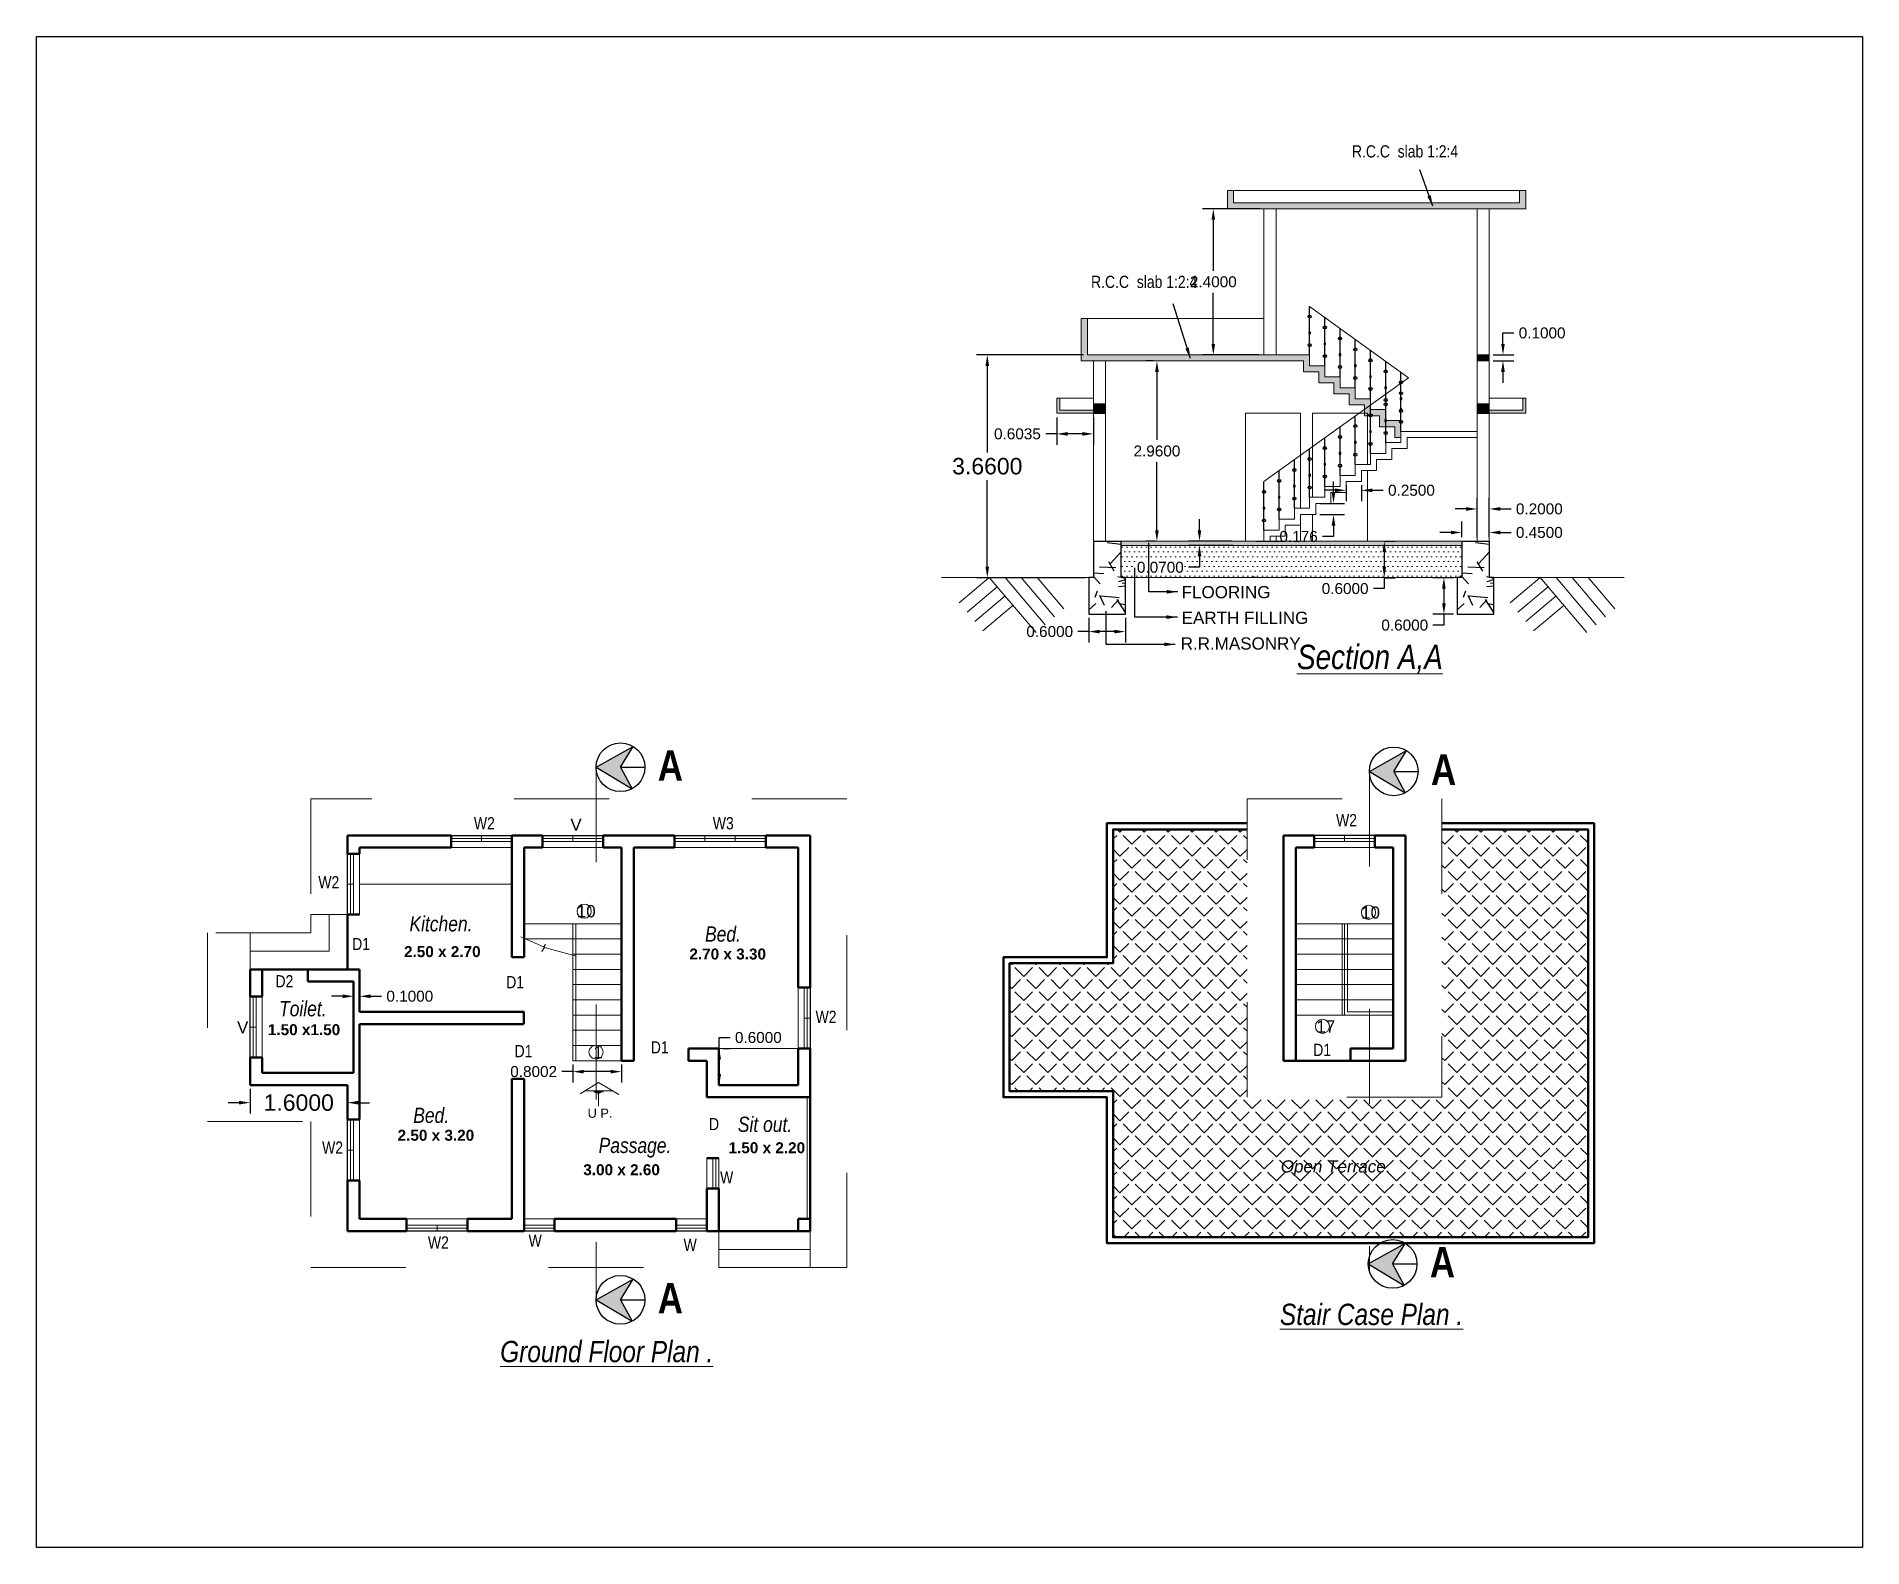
# Model space of a CAD drawing. Header units: metres. Extents: x -434 to -90, y -42 to 108.
# Drawn here: x -434.49 to -404.5, y 68.62 to 93.44 of the extents above; entities that cross this region are included whole.
import ezdxf

# ---------------------------------------------------------------- set-up
doc = ezdxf.new("R2010")
doc.units = ezdxf.units.M
doc.header["$MEASUREMENT"] = 0
doc.linetypes.add('ACAD_ISO03W100', pattern=[30, 12, -18])
for name, color, linetype, plot in [('BLK_1_FLR_0_BLT_UP_AREA', 7, 'Continuous', False), ('BLK_1_FLR_1_BLT_UP_AREA', 7, 'Continuous', False), ('BLK_1_HT_OF_BLDG', 5, 'Continuous', False)]:
    doc.layers.add(name, color=color, linetype=linetype, plot=plot)
doc.styles.get("Standard").update_dxf_attribs({"font": 'ARIAL.TTF'})
doc.dimstyles.get("Standard").update_dxf_attribs({"dimtxt": 0.18, "dimasz": 0.18, "dimexe": 0.18, "dimexo": 0.0625, "dimgap": 0.09, "dimtad": 0, "dimtih": 1, "dimtoh": 1, "dimdec": 4, "dimzin": 0, "dimdsep": 46, "dimtxsty": 'Standard', "dimcen": 0.09, "dimadec": 0, "dimazin": 0, "dimtfac": 1, "dimtdec": 4, "dimtofl": 0, "dimtmove": 0, "dimatfit": 3, "dimfxl": 1, "dimtolj": 1, "dimtzin": 0, "dimarcsym": 0})

msp = doc.modelspace()

# ---------------------------------------------------------------- texts
at = {"linetype": 'ByBlock', "lineweight": 15, "char_height": 0.3, "width": 15.0074528, "attachment_point": 1}
for insert in [(-413.4076, 91.65337), (-417.69243, 89.51)]:
    msp.add_mtext('  {\\fArial Narrow|b0|i0|c0|p34;   \\H0.6667x;R.C.C  slab 1:2:4}', dxfattribs=dict(at, insert=insert))
at = {"linetype": 'ByBlock', "lineweight": 18, "ltscale": 0.1, "attachment_point": 1}
for s, insert, char_height, width in [('FLOORING', (-415.68521, 84.41258), 0.2, 3.6253468), ('EARTH FILLING', (-415.68521, 83.99052), 0.2, 2.2224956), ('R.R.MASONRY.', (-415.70081, 83.569), 0.2, 3.7514464), ('{\\fArial Narrow|b0|i1|c0|p34;\\LSection A,A}', (-413.79082, 83.44768), 0.4, 6.6375989), ('{\\fArial Narrow|b0|i0|c0|p34;W2}', (-413.14868, 80.66695), 0.2, 1.2018171), ('{\\fArial Narrow|b0|i0|c0|p34;W2}', (-427.30853, 80.61545), 0.2, 1.2018171), ('V', (-425.72477, 80.59233), 0.2, 1.2018171), ('{\\fArial Narrow|b0|i0|c0|p34;W3}', (-423.38533, 80.61545), 0.2, 1.2018171), ('{\\fArial Narrow|b0|i0|c0|p34;W2}', (-429.86335, 79.64658), 0.2, 1.2018171), ('10', (-425.61894, 79.16945), 0.2, 0.9), ('{\\fArial Narrow|b0|i1|c0|p34;Kitchen.}', (-428.36663, 78.98861), 0.25, 7.7932569), ('10', (-412.73841, 79.14916), 0.2, 0.9), ('{\\fArial Narrow|b0|i0|c0|p34;D1}', (-429.30809, 78.6317), 0.2, 0.9), ('{\\fArial Narrow|b0|i1|c0|p34;Bed.}', (-423.51259, 78.82047), 0.25, 7.7932569), ('{\\fArial|b1|i0|c0|p34;2.50 x 2.70}', (-428.45665, 78.49669), 0.18, 7.7932569), ('{\\fArial Narrow|b0|i0|c0|p34;D2}', (-430.56689, 78.01974), 0.2, 0.9), ('{\\fArial Narrow|b0|i0|c0|p34;D1}', (-426.7778, 78.0055), 0.2, 0.9), ('{\\fArial Narrow|b0|i1|c0|p34;Toilet.}', (-430.50833, 77.59392), 0.25, 7.7932569), ('{\\fArial Narrow|b0|i0|c0|p34;W2}', (-421.69723, 77.43532), 0.2, 1.2018171), ('V', (-431.19865, 77.26306), 0.2, 1.2018171), ('{\\fArial|b1|i0|c0|p34;1.50 x1.50}', (-430.6925, 77.21423), 0.18, 7.7932569), ('17', (-413.47244, 77.27585), 0.2, 0.9), ('{\\fArial Narrow|b0|i0|c0|p34;D1}', (-426.64, 76.87254), 0.2, 0.9), ('1', (-425.34871, 76.85332), 0.2, 0.9), ('{\\fArial Narrow|b0|i0|c0|p34;D1}', (-424.40341, 76.93387), 0.2, 0.9), ('{\\fArial Narrow|b0|i0|c0|p34;D1}', (-413.5231, 76.89268), 0.2, 0.9), ('{\\fArial Narrow|b0|i1|c0|p34;Bed.}', (-428.30439, 75.8428), 0.25, 7.7932569), ('U P.', (-425.4407, 75.82698), 0.15, 4.7046148), ('{\\fArial Narrow|b0|i0|c0|p34;D}', (-423.44724, 75.67342), 0.2, 0.9), ('{\\fArial Narrow|b0|i1|c0|p34;Sit out. }', (-422.97337, 75.69454), 0.25, 7.7932569), ('{\\fArial Narrow|b0|i0|c0|p34;W2}', (-429.80139, 75.28746), 0.2, 1.2018171), ('{\\fArial Narrow|b0|i1|c0|p34;\\H1.25x; Passage.\\H0.8x; }', (-425.33925, 75.34816), 0.2, 7.7932569), ('{\\fArial|b1|i0|c0|p34;1.50 x 2.20}', (-423.12687, 75.27484), 0.18, 7.7932569), ('{\\fArial|b0|i1|c0|p34;\\C6;Open Terrace. }', (-414.05717, 74.97816), 0.2, 7.7932569), ('{\\fArial|b1|i0|c0|p34;3.00 x 2.60}', (-425.51224, 74.91344), 0.18, 7.7932569), ('{\\fArial Narrow|b0|i0|c0|p34;W}', (-423.26528, 74.79761), 0.2, 1.2018171), ('{\\fArial Narrow|b0|i0|c0|p34;W2}', (-428.06348, 73.72852), 0.2, 1.2018171), ('{\\fArial Narrow|b0|i0|c0|p34;W}', (-426.4104, 73.75854), 0.2, 1.2018171), ('{\\fArial Narrow|b0|i0|c0|p34;W}', (-423.86499, 73.68826), 0.2, 1.2018171), ('{\\fArial Narrow|b0|i1|c0|p34;\\H0.5185x;\\L Stair Case Plan .\\H1.929x;                                       }', (-414.18217, 72.62204), 0.675, 16.5667375), ('{\\fArial Narrow|b0|i1|c0|p34;\\H0.5185x;\\L Ground Floor Plan .\\H1.929x;                                       }', (-426.98793, 72.01122), 0.675, 16.5667375)]:
    msp.add_mtext(s, dxfattribs=dict(at, insert=insert, char_height=char_height, width=width))
at = {"linetype": 'Continuous', "char_height": 0.5, "width": 6.8242399, "attachment_point": 3, "rotation": 359.996478}
for insert in [(-423.87575, 81.71348), (-411.17697, 81.64548), (-411.19531, 73.55401), (-423.87575, 72.96348)]:
    msp.add_mtext('{\\fArial Narrow|b1|i0|c0|p34;A}', dxfattribs=dict(at, insert=insert))
at = {"color": 1, "linetype": 'ByBlock', "lineweight": 30, "ltscale": 0.13, "char_height": 0.18, "width": 7.7932569, "attachment_point": 1}
for s, insert in [('{\\fArial|b1|i0|c0|p34;\\C3;2.70 x 3.30}', (-423.76987, 78.45716)), ('{\\fArial|b1|i0|c0|p34;\\C3;2.50 x 3.20}', (-428.56166, 75.47949))]:
    msp.add_mtext(s, dxfattribs=dict(at, insert=insert))

# ---------------------------------------------------------------- blocks, each defined once
blk = doc.blocks.new('*D152')
at = {"color": 0, "lineweight": -2, "ltscale": 0.13, "transparency": 16777216}
for p, q in [((-425.685, 76.552), (-425.685, 76.255)), ((-424.884, 76.552), (-424.884, 76.255)), ((-425.685, 76.435), (-425.865, 76.435)), ((-425.064, 76.435), (-425.505, 76.435))]:
    blk.add_line(p, q, dxfattribs=at)
at = {"color": 0, "ltscale": 0.13, "transparency": 16777216}
for points in [[(-425.505, 76.465), (-425.505, 76.405), (-425.685, 76.435)], [(-425.064, 76.465), (-425.064, 76.405), (-424.884, 76.435)]]:
    blk.add_solid(points, dxfattribs=at)
at = {"layer": 'Defpoints', "color": 0, "ltscale": 0.13, "transparency": 16777216}
for p in [(-425.685, 76.615), (-424.884, 76.615), (-425.685, 76.435)]:
    blk.add_point(p, dxfattribs=at)
at = {"color": 0, "lineweight": 20, "ltscale": 0.13, "transparency": 16777216, "insert": (-426.327, 76.435), "char_height": 0.18, "attachment_point": 5}
blk.add_mtext('\\A1;0.8002', dxfattribs=at)
blk = doc.blocks.new('*D170')
at = {"color": 0, "lineweight": -2, "ltscale": 0.13, "transparency": 16777216}
for p, q in [((-416.153, 88.11), (-416.271, 88.11)), ((-416.091, 87.93), (-416.091, 86.812)), ((-416.091, 85.33), (-416.091, 86.448)), ((-416.126, 85.15), (-416.271, 85.15))]:
    blk.add_line(p, q, dxfattribs=at)
at = {"color": 0, "ltscale": 0.13, "transparency": 16777216}
for points in [[(-416.121, 87.93), (-416.061, 87.93), (-416.091, 88.11)], [(-416.121, 85.33), (-416.061, 85.33), (-416.091, 85.15)]]:
    blk.add_solid(points, dxfattribs=at)
at = {"layer": 'Defpoints', "color": 0, "ltscale": 0.13, "transparency": 16777216}
for p in [(-416.091, 88.11), (-416.091, 85.15), (-416.064, 85.15)]:
    blk.add_point(p, dxfattribs=at)
at = {"color": 0, "lineweight": 20, "ltscale": 0.13, "transparency": 16777216, "insert": (-416.091, 86.63), "char_height": 0.18, "attachment_point": 5}
blk.add_mtext('\\A1;2.9600', dxfattribs=at)
blk = doc.blocks.new('*D171')
at = {"color": 0, "lineweight": -2, "ltscale": 0.13, "transparency": 16777216}
for p, q in [((-417.737, 87.18), (-417.737, 86.732)), ((-417.134, 87.18), (-417.134, 86.732)), ((-417.737, 86.912), (-417.917, 86.912)), ((-417.314, 86.912), (-417.557, 86.912))]:
    blk.add_line(p, q, dxfattribs=at)
at = {"color": 0, "ltscale": 0.13, "transparency": 16777216}
for points in [[(-417.557, 86.942), (-417.557, 86.882), (-417.737, 86.912)], [(-417.314, 86.942), (-417.314, 86.882), (-417.134, 86.912)]]:
    blk.add_solid(points, dxfattribs=at)
at = {"layer": 'Defpoints', "color": 0, "ltscale": 0.13, "transparency": 16777216}
for p in [(-417.737, 87.242), (-417.134, 87.242), (-417.737, 86.912)]:
    blk.add_point(p, dxfattribs=at)
at = {"color": 0, "lineweight": 20, "ltscale": 0.13, "transparency": 16777216, "insert": (-418.382, 86.912), "char_height": 0.18, "attachment_point": 5}
blk.add_mtext('\\A1;0.6035', dxfattribs=at)
blk = doc.blocks.new('*D172')
at = {"layer": 'BLK_1_HT_OF_BLDG', "color": 0, "lineweight": -2, "transparency": 16777216}
for p, q in [((-417.296, 88.21), (-419.057, 88.21)), ((-418.877, 88.03), (-418.877, 86.608)), ((-418.877, 84.73), (-418.877, 86.152)), ((-417.271, 84.55), (-419.057, 84.55))]:
    blk.add_line(p, q, dxfattribs=at)
at = {"layer": 'BLK_1_HT_OF_BLDG', "color": 0, "transparency": 16777216}
for points in [[(-418.907, 88.03), (-418.847, 88.03), (-418.877, 88.21)], [(-418.907, 84.73), (-418.847, 84.73), (-418.877, 84.55)]]:
    blk.add_solid(points, dxfattribs=at)
at = {"layer": 'Defpoints', "color": 0, "transparency": 16777216}
for p in [(-417.234, 88.21), (-418.877, 84.55), (-417.209, 84.55)]:
    blk.add_point(p, dxfattribs=at)
at = {"layer": 'BLK_1_HT_OF_BLDG', "color": 0, "transparency": 16777216, "insert": (-418.877, 86.38), "char_height": 0.18, "attachment_point": 5}
blk.add_mtext('\\A1;{\\H1.5x;3.6600}', dxfattribs=at)
blk = doc.blocks.new('*D173')
at = {"color": 0, "lineweight": -2, "ltscale": 0.13, "transparency": 16777216}
for p, q in [((-414.396, 90.61), (-415.345, 90.61)), ((-415.165, 90.43), (-415.165, 89.592)), ((-415.165, 88.39), (-415.165, 89.228)), ((-414.418, 88.21), (-415.345, 88.21))]:
    blk.add_line(p, q, dxfattribs=at)
at = {"color": 0, "ltscale": 0.13, "transparency": 16777216}
for points in [[(-415.195, 90.43), (-415.135, 90.43), (-415.165, 90.61)], [(-415.195, 88.39), (-415.135, 88.39), (-415.165, 88.21)]]:
    blk.add_solid(points, dxfattribs=at)
at = {"layer": 'Defpoints', "color": 0, "ltscale": 0.13, "transparency": 16777216}
for p in [(-414.334, 90.61), (-415.165, 88.21), (-414.356, 88.21)]:
    blk.add_point(p, dxfattribs=at)
at = {"color": 0, "lineweight": 20, "ltscale": 0.13, "transparency": 16777216, "insert": (-415.165, 89.41), "char_height": 0.18, "attachment_point": 5}
blk.add_mtext('\\A1;2.4000', dxfattribs=at)
blk = doc.blocks.new('*D174')
at = {"color": 0, "lineweight": -2, "ltscale": 0.13, "transparency": 16777216}
for p, q in [((-415.392, 85.33), (-415.392, 85.51)), ((-414.854, 85.15), (-415.572, 85.15)), ((-414.84, 85.08), (-415.572, 85.08)), ((-415.392, 84.9), (-415.392, 84.72)), ((-415.392, 84.72), (-415.572, 84.72))]:
    blk.add_line(p, q, dxfattribs=at)
at = {"color": 0, "ltscale": 0.13, "transparency": 16777216}
for points in [[(-415.422, 85.33), (-415.362, 85.33), (-415.392, 85.15)], [(-415.422, 84.9), (-415.362, 84.9), (-415.392, 85.08)]]:
    blk.add_solid(points, dxfattribs=at)
at = {"layer": 'Defpoints', "color": 0, "ltscale": 0.13, "transparency": 16777216}
for p in [(-415.392, 85.08), (-414.792, 85.15), (-414.778, 85.08)]:
    blk.add_point(p, dxfattribs=at)
at = {"color": 0, "lineweight": 20, "ltscale": 0.13, "transparency": 16777216, "insert": (-416.035, 84.72), "char_height": 0.18, "attachment_point": 5}
blk.add_mtext('\\A1;0.0700', dxfattribs=at)
blk = doc.blocks.new('*D175')
at = {"color": 0, "lineweight": -2, "ltscale": 0.13, "transparency": 16777216}
for p, q in [((-412.357, 84.97), (-412.357, 84.73)), ((-412.35, 85.15), (-412.177, 85.15)), ((-412.357, 84.37), (-412.537, 84.37)), ((-412.357, 84.55), (-412.357, 84.37)), ((-412.35, 84.55), (-412.177, 84.55))]:
    blk.add_line(p, q, dxfattribs=at)
at = {"color": 0, "ltscale": 0.13, "transparency": 16777216}
for points in [[(-412.387, 84.97), (-412.327, 84.97), (-412.357, 85.15)], [(-412.387, 84.73), (-412.327, 84.73), (-412.357, 84.55)]]:
    blk.add_solid(points, dxfattribs=at)
at = {"layer": 'Defpoints', "color": 0, "ltscale": 0.13, "transparency": 16777216}
for p in [(-412.412, 85.15), (-412.412, 84.55), (-412.357, 84.55)]:
    blk.add_point(p, dxfattribs=at)
at = {"color": 0, "lineweight": 20, "ltscale": 0.13, "transparency": 16777216, "insert": (-413, 84.37), "char_height": 0.18, "attachment_point": 5}
blk.add_mtext('\\A1;0.6000', dxfattribs=at)
blk = doc.blocks.new('*D176')
at = {"color": 0, "lineweight": -2, "ltscale": 0.13, "transparency": 16777216}
for p, q in [((-412.984, 86.068), (-412.984, 85.805)), ((-412.734, 86.068), (-412.734, 85.805)), ((-413.164, 85.985), (-413.344, 85.985)), ((-412.554, 85.985), (-412.374, 85.985))]:
    blk.add_line(p, q, dxfattribs=at)
at = {"color": 0, "ltscale": 0.13, "transparency": 16777216}
for points in [[(-413.164, 86.015), (-413.164, 85.955), (-412.984, 85.985)], [(-412.554, 86.015), (-412.554, 85.955), (-412.734, 85.985)]]:
    blk.add_solid(points, dxfattribs=at)
at = {"layer": 'Defpoints', "color": 0, "ltscale": 0.13, "transparency": 16777216}
for p in [(-412.984, 86.13), (-412.734, 86.13), (-412.734, 85.985)]:
    blk.add_point(p, dxfattribs=at)
at = {"color": 0, "lineweight": 20, "ltscale": 0.13, "transparency": 16777216, "insert": (-411.911, 85.985), "char_height": 0.18, "attachment_point": 5}
blk.add_mtext('\\A1;0.2500', dxfattribs=at)
blk = doc.blocks.new('*D177')
at = {"color": 0, "lineweight": -2, "ltscale": 0.13, "transparency": 16777216}
for p, q in [((-413.191, 85.95), (-413.191, 86.13)), ((-413.418, 85.77), (-413.011, 85.77)), ((-413.418, 85.586), (-413.011, 85.586)), ((-413.191, 85.226), (-413.371, 85.226)), ((-413.191, 85.406), (-413.191, 85.226))]:
    blk.add_line(p, q, dxfattribs=at)
at = {"color": 0, "ltscale": 0.13, "transparency": 16777216}
for points in [[(-413.221, 85.95), (-413.161, 85.95), (-413.191, 85.77)], [(-413.221, 85.406), (-413.161, 85.406), (-413.191, 85.586)]]:
    blk.add_solid(points, dxfattribs=at)
at = {"layer": 'Defpoints', "color": 0, "ltscale": 0.13, "transparency": 16777216}
for p in [(-413.481, 85.77), (-413.481, 85.586), (-413.191, 85.586)]:
    blk.add_point(p, dxfattribs=at)
at = {"color": 0, "lineweight": 20, "ltscale": 0.13, "transparency": 16777216, "insert": (-413.764, 85.226), "char_height": 0.18, "attachment_point": 5}
blk.add_mtext('\\A1;0.176', dxfattribs=at)
blk = doc.blocks.new('*D178')
at = {"color": 0, "lineweight": -2, "ltscale": 0.13, "transparency": 16777216}
for p, q in [((-410.834, 85.213), (-410.834, 85.859)), ((-410.634, 85.213), (-410.634, 85.859)), ((-411.014, 85.679), (-411.194, 85.679)), ((-410.454, 85.679), (-410.274, 85.679))]:
    blk.add_line(p, q, dxfattribs=at)
at = {"color": 0, "ltscale": 0.13, "transparency": 16777216}
for points in [[(-411.014, 85.709), (-411.014, 85.649), (-410.834, 85.679)], [(-410.454, 85.709), (-410.454, 85.649), (-410.634, 85.679)]]:
    blk.add_solid(points, dxfattribs=at)
at = {"layer": 'Defpoints', "color": 0, "ltscale": 0.13, "transparency": 16777216}
for p in [(-410.634, 85.679), (-410.834, 85.15), (-410.634, 85.15)]:
    blk.add_point(p, dxfattribs=at)
at = {"color": 0, "lineweight": 20, "ltscale": 0.13, "transparency": 16777216, "insert": (-409.811, 85.679), "char_height": 0.18, "attachment_point": 5}
blk.add_mtext('\\A1;0.2000', dxfattribs=at)
blk = doc.blocks.new('*D179')
at = {"color": 0, "lineweight": -2, "ltscale": 0.13, "transparency": 16777216}
for p, q in [((-411.084, 85.213), (-411.084, 85.472)), ((-410.634, 85.213), (-410.634, 85.472)), ((-411.264, 85.292), (-411.444, 85.292)), ((-410.454, 85.292), (-410.274, 85.292))]:
    blk.add_line(p, q, dxfattribs=at)
at = {"color": 0, "ltscale": 0.13, "transparency": 16777216}
for points in [[(-411.264, 85.322), (-411.264, 85.262), (-411.084, 85.292)], [(-410.454, 85.322), (-410.454, 85.262), (-410.634, 85.292)]]:
    blk.add_solid(points, dxfattribs=at)
at = {"layer": 'Defpoints', "color": 0, "ltscale": 0.13, "transparency": 16777216}
for p in [(-410.634, 85.292), (-411.084, 85.15), (-410.634, 85.15)]:
    blk.add_point(p, dxfattribs=at)
at = {"color": 0, "lineweight": 20, "ltscale": 0.13, "transparency": 16777216, "insert": (-409.811, 85.292), "char_height": 0.18, "attachment_point": 5}
blk.add_mtext('\\A1;0.4500', dxfattribs=at)
blk = doc.blocks.new('*D182')
at = {"color": 0, "lineweight": -2, "ltscale": 0.13, "transparency": 16777216}
for p, q in [((-431.165, 75.925), (-431.345, 75.925)), ((-430.985, 76.152), (-430.985, 75.745)), ((-429.385, 76.14), (-429.385, 75.745)), ((-429.205, 75.925), (-429.025, 75.925))]:
    blk.add_line(p, q, dxfattribs=at)
at = {"color": 0, "ltscale": 0.13, "transparency": 16777216}
for points in [[(-431.165, 75.955), (-431.165, 75.895), (-430.985, 75.925)], [(-429.205, 75.955), (-429.205, 75.895), (-429.385, 75.925)]]:
    blk.add_solid(points, dxfattribs=at)
at = {"layer": 'Defpoints', "color": 0, "ltscale": 0.13, "transparency": 16777216}
for p in [(-430.985, 76.215), (-429.385, 76.202), (-429.385, 75.925)]:
    blk.add_point(p, dxfattribs=at)
at = {"color": 0, "lineweight": 20, "ltscale": 0.13, "transparency": 16777216, "insert": (-430.185, 75.925), "char_height": 0.18, "attachment_point": 5}
blk.add_mtext('\\A1;{\\H1.5x;1.6000}', dxfattribs=at)
blk = doc.blocks.new('*D153')
at = {"color": 0, "lineweight": -2, "ltscale": 0.13, "transparency": 16777216}
for p, q in [((-410.408, 88.39), (-410.408, 88.57)), ((-410.408, 88.57), (-410.228, 88.57)), ((-410.571, 88.21), (-410.228, 88.21)), ((-410.571, 88.11), (-410.228, 88.11)), ((-410.408, 87.93), (-410.408, 87.75))]:
    blk.add_line(p, q, dxfattribs=at)
at = {"color": 0, "ltscale": 0.13, "transparency": 16777216}
for points in [[(-410.438, 88.39), (-410.378, 88.39), (-410.408, 88.21)], [(-410.438, 87.93), (-410.378, 87.93), (-410.408, 88.11)]]:
    blk.add_solid(points, dxfattribs=at)
at = {"layer": 'Defpoints', "color": 0, "ltscale": 0.13, "transparency": 16777216}
for p in [(-410.634, 88.21), (-410.408, 88.21), (-410.634, 88.11)]:
    blk.add_point(p, dxfattribs=at)
at = {"color": 0, "lineweight": 20, "ltscale": 0.13, "transparency": 16777216, "insert": (-409.765, 88.57), "char_height": 0.18, "attachment_point": 5}
blk.add_mtext('\\A1;0.1000', dxfattribs=at)
blk = doc.blocks.new('*D154')
at = {"color": 0, "lineweight": -2, "ltscale": 0.13, "transparency": 16777216}
for p, q in [((-411.221, 84.55), (-411.558, 84.55)), ((-411.378, 84.37), (-411.378, 84.13)), ((-411.221, 83.95), (-411.558, 83.95)), ((-411.378, 83.77), (-411.558, 83.77)), ((-411.378, 83.95), (-411.378, 83.77))]:
    blk.add_line(p, q, dxfattribs=at)
at = {"color": 0, "ltscale": 0.13, "transparency": 16777216}
for points in [[(-411.408, 84.37), (-411.348, 84.37), (-411.378, 84.55)], [(-411.408, 84.13), (-411.348, 84.13), (-411.378, 83.95)]]:
    blk.add_solid(points, dxfattribs=at)
at = {"layer": 'Defpoints', "color": 0, "ltscale": 0.13, "transparency": 16777216}
for p in [(-411.159, 84.55), (-411.378, 83.95), (-411.159, 83.95)]:
    blk.add_point(p, dxfattribs=at)
at = {"color": 0, "lineweight": 20, "ltscale": 0.13, "transparency": 16777216, "insert": (-412.021, 83.77), "char_height": 0.18, "attachment_point": 5}
blk.add_mtext('\\A1;0.6000', dxfattribs=at)
blk = doc.blocks.new('*D155')
at = {"color": 0, "lineweight": -2, "ltscale": 0.13, "transparency": 16777216}
for p, q in [((-417.209, 83.892), (-417.209, 83.484)), ((-416.609, 83.888), (-416.609, 83.484)), ((-417.209, 83.664), (-417.389, 83.664)), ((-416.789, 83.664), (-417.029, 83.664))]:
    blk.add_line(p, q, dxfattribs=at)
at = {"color": 0, "ltscale": 0.13, "transparency": 16777216}
for points in [[(-417.029, 83.694), (-417.029, 83.634), (-417.209, 83.664)], [(-416.789, 83.694), (-416.789, 83.634), (-416.609, 83.664)]]:
    blk.add_solid(points, dxfattribs=at)
at = {"layer": 'Defpoints', "color": 0, "ltscale": 0.13, "transparency": 16777216}
for p in [(-417.209, 83.955), (-416.609, 83.951), (-417.209, 83.664)]:
    blk.add_point(p, dxfattribs=at)
at = {"color": 0, "lineweight": 20, "ltscale": 0.13, "transparency": 16777216, "insert": (-417.852, 83.664), "char_height": 0.18, "attachment_point": 5}
blk.add_mtext('\\A1;0.6000', dxfattribs=at)
blk = doc.blocks.new('*D156')
at = {"color": 0, "lineweight": -2, "ltscale": 0.13, "transparency": 16777216}
for p, q in [((-423.28, 76.815), (-423.28, 76.995)), ((-423.28, 76.995), (-423.1, 76.995)), ((-423.222, 76.815), (-423.1, 76.815)), ((-423.28, 76.395), (-423.28, 76.635)), ((-423.222, 76.215), (-423.1, 76.215))]:
    blk.add_line(p, q, dxfattribs=at)
at = {"color": 0, "ltscale": 0.13, "transparency": 16777216}
for points in [[(-423.31, 76.635), (-423.25, 76.635), (-423.28, 76.815)], [(-423.31, 76.395), (-423.25, 76.395), (-423.28, 76.215)]]:
    blk.add_solid(points, dxfattribs=at)
at = {"layer": 'Defpoints', "color": 0, "ltscale": 0.13, "transparency": 16777216}
for p in [(-423.285, 76.815), (-423.28, 76.815), (-423.285, 76.215)]:
    blk.add_point(p, dxfattribs=at)
at = {"color": 0, "lineweight": 20, "ltscale": 0.13, "transparency": 16777216, "insert": (-422.637, 76.995), "char_height": 0.18, "attachment_point": 5}
blk.add_mtext('\\A1;0.6000', dxfattribs=at)
blk = doc.blocks.new('*D157')
at = {"color": 0, "lineweight": -2, "ltscale": 0.13, "transparency": 16777216}
for p, q in [((-429.465, 77.673), (-429.645, 77.673)), ((-429.285, 77.715), (-429.285, 77.853)), ((-429.185, 77.718), (-429.185, 77.853)), ((-429.005, 77.673), (-428.825, 77.673))]:
    blk.add_line(p, q, dxfattribs=at)
at = {"color": 0, "ltscale": 0.13, "transparency": 16777216}
for points in [[(-429.465, 77.703), (-429.465, 77.643), (-429.285, 77.673)], [(-429.005, 77.703), (-429.005, 77.643), (-429.185, 77.673)]]:
    blk.add_solid(points, dxfattribs=at)
at = {"layer": 'Defpoints', "color": 0, "ltscale": 0.13, "transparency": 16777216}
for p in [(-429.185, 77.673), (-429.285, 77.653), (-429.185, 77.655)]:
    blk.add_point(p, dxfattribs=at)
at = {"color": 0, "lineweight": 20, "ltscale": 0.13, "transparency": 16777216, "insert": (-428.361, 77.673), "char_height": 0.18, "attachment_point": 5}
blk.add_mtext('\\A1;0.1000', dxfattribs=at)

# ---------------------------------------------------------------- dimensions: what is measured, and where the dimension line sits
at = {"color": 3, "lineweight": 20, "ltscale": 0.13}
for base, p1, p2, picture, middle in [((-415.16537, 88.21031), (-414.33384, 90.61031), (-414.35565, 88.21031), '*D173', (-415.16537, 89.41031)), ((-410.4082, 88.21031), (-410.63384, 88.11031), (-410.63384, 88.21031), '*D153', (-409.76488, 88.57031)), ((-416.09059, 85.15031), (-416.09059, 88.11031), (-416.06358, 85.15031), '*D170', (-416.09059, 86.63031)), ((-415.39166, 85.08031), (-414.79162, 85.15031), (-414.77774, 85.08031), '*D174', (-416.03498, 84.72031)), ((-412.3565, 84.55031), (-412.41227, 85.15031), (-412.41227, 84.55031), '*D175', (-412.99982, 84.37031)), ((-411.37804, 83.95031), (-411.15884, 84.55031), (-411.15884, 83.95031), '*D154', (-412.02136, 83.77031)), ((-423.27997, 76.81495), (-423.28462, 76.21495), (-423.28462, 76.81495), '*D156', (-422.63665, 76.99495))]:
    dim = msp.add_linear_dim(base=base, p1=p1, p2=p2, angle=90, dimstyle='Standard', dxfattribs=at)
    dim.commit()
    dim.dimension.update_dxf_attribs({"geometry": picture, "text_midpoint": middle})
for base, p1, p2, picture, middle in [((-417.7373, 86.91231), (-417.13384, 87.24232), (-417.7373, 87.24232), '*D171', (-418.3816, 86.91231)), ((-412.73384, 85.98532), (-412.98384, 86.13031), (-412.73384, 86.13031), '*D176', (-411.91052, 85.98532)), ((-417.20884, 83.66398), (-416.60884, 83.9508), (-417.20884, 83.95479), '*D155', (-417.85216, 83.66398)), ((-429.18462, 77.67251), (-429.28462, 77.65271), (-429.18462, 77.65518), '*D157', (-428.36129, 77.67251)), ((-425.684616, 76.435138), (-424.884367, 76.614951), (-425.684616, 76.614951), '*D152', (-426.327324, 76.435138))]:
    dim = msp.add_linear_dim(base=base, p1=p1, p2=p2, dimstyle='Standard', dxfattribs=at)
    dim.commit()
    dim.dimension.update_dxf_attribs({"geometry": picture, "text_midpoint": middle})
dim = msp.add_linear_dim(base=(-413.19076, 85.58649), p1=(-413.48074, 85.77031), p2=(-413.48074, 85.58649), angle=90, text='0.176', dimstyle='Standard', dxfattribs=at)
dim.commit()
dim.dimension.update_dxf_attribs({"geometry": '*D177', "text_midpoint": (-413.7644, 85.22649)})
for p1, distance, picture, middle in [((-410.83384, 85.15031), 0.52882, '*D178', (-409.81052, 85.67912)), ((-411.08384, 85.15031), 0.1415, '*D179', (-409.81052, 85.29181))]:
    dim = msp.add_aligned_dim(p1=p1, p2=(-410.63384, 85.15031), distance=distance, dimstyle='Standard', dxfattribs=at)
    dim.commit()
    dim.dimension.update_dxf_attribs({"geometry": picture, "text_midpoint": middle})
dim = msp.add_linear_dim(base=(-429.38462, 75.92539), p1=(-430.98462, 76.21495), p2=(-429.38462, 76.20201), text='{\\H1.5x;<>}', dimstyle='Standard', dxfattribs=at)
dim.commit()
dim.dimension.update_dxf_attribs({"geometry": '*D182', "text_midpoint": (-430.18462, 75.92539)})
at = {"layer": 'BLK_1_HT_OF_BLDG'}
dim = msp.add_linear_dim(base=(-418.8774, 84.55031), p1=(-417.23384, 88.21031), p2=(-417.20884, 84.55031), angle=90, text='{\\H1.5x;<>}', dimstyle='Standard', dxfattribs=at)
dim.commit()
dim.dimension.update_dxf_attribs({"geometry": '*D172', "text_midpoint": (-418.8774, 86.38031)})

# ---------------------------------------------------------------- hatches: boundary and pattern name
at = {"lineweight": 20, "ltscale": 0.13}
for points in [[(-410.03384, 90.91031), (-410.13384, 90.91031), (-410.13384, 90.71031), (-414.83384, 90.71031), (-414.83384, 90.91031), (-414.93384, 90.91031), (-414.93384, 90.61031), (-414.33384, 90.61031), (-410.13384, 90.61031), (-410.03384, 90.61031)], [(-413.58384, 88.21031), (-413.83384, 88.21031), (-417.13384, 88.21031), (-417.23384, 88.21031), (-417.23384, 88.81031), (-417.33384, 88.81031), (-417.33384, 88.11031), (-417.13384, 88.11031), (-413.68384, 88.11031), (-413.68384, 87.93031), (-413.43384, 87.93031), (-413.43384, 87.75031), (-413.18384, 87.75031), (-413.18384, 87.57031), (-412.93384, 87.57031), (-412.93384, 87.39031), (-412.68384, 87.39031), (-412.68384, 87.21031), (-412.43384, 87.21031), (-412.43384, 87.03031), (-412.18384, 87.03031), (-412.18384, 86.85031), (-412.08384, 86.85031), (-412.08384, 86.95031), (-412.08384, 87.13031), (-412.33384, 87.13031), (-412.33384, 87.31031), (-412.58384, 87.31031), (-412.58384, 87.49031), (-412.83384, 87.49031), (-412.83384, 87.67031), (-413.08384, 87.67031), (-413.08384, 87.85031), (-413.33384, 87.85031), (-413.33384, 88.03031), (-413.58384, 88.03031)], [(-410.63384, 88.21031), (-410.83384, 88.21031), (-410.83384, 88.11031), (-410.63384, 88.11031)]]:
    msp.add_hatch(color=3, dxfattribs=at).paths.add_polyline_path(points)
at = {"lineweight": 25, "ltscale": 0.13}
h = msp.add_hatch(color=256, dxfattribs=at)
h.paths.add_polyline_path([(-413.55884, 88.83986, 0.41421356), (-413.58384, 88.86486), (-413.58384, 88.81486, 0.41421356)])
h.paths.add_polyline_path([(-413.58384, 88.86486, 0.41421356), (-413.60884, 88.83986, 0.41421356), (-413.58384, 88.81486)])
h.paths.add_polyline_path([(-413.57134, 88.58486), (-413.58384, 88.58486), (-413.58384, 88.55986), (-413.57134, 88.55986)])
h.paths.add_polyline_path([(-413.58384, 88.57236), (-413.58384, 88.58486), (-413.59634, 88.58486), (-413.59634, 88.55986), (-413.58384, 88.55986)])
h.paths.add_polyline_path([(-413.58384, 88.39486), (-413.58384, 88.34486, 0.41421356), (-413.55884, 88.36986, 0.41421356)])
h.paths.add_polyline_path([(-413.58384, 88.39486, 0.41421356), (-413.60884, 88.36986, 0.41421356), (-413.58384, 88.34486)])
h = msp.add_hatch(color=256, dxfattribs=at)
h.paths.add_polyline_path([(-413.30884, 88.65986, 0.41421356), (-413.33384, 88.68486), (-413.33384, 88.63486, 0.41421356)])
h.paths.add_polyline_path([(-413.33384, 88.68486, 0.41421356), (-413.35884, 88.65986, 0.41421356), (-413.33384, 88.63486)])
h.paths.add_polyline_path([(-413.32134, 88.40486), (-413.33384, 88.40486), (-413.33384, 88.37986), (-413.32134, 88.37986)])
h.paths.add_polyline_path([(-413.33384, 88.39236), (-413.33384, 88.40486), (-413.34634, 88.40486), (-413.34634, 88.37986), (-413.33384, 88.37986)])
h.paths.add_polyline_path([(-413.33384, 88.21486), (-413.33384, 88.16486, 0.41421356), (-413.30884, 88.18986, 0.41421356)])
h.paths.add_polyline_path([(-413.33384, 88.21486, 0.41421356), (-413.35884, 88.18986, 0.41421356), (-413.33384, 88.16486)])
h = msp.add_hatch(color=256, dxfattribs=at)
h.paths.add_polyline_path([(-413.05884, 88.47986, 0.41421356), (-413.08384, 88.50486), (-413.08384, 88.45486, 0.41421356)])
h.paths.add_polyline_path([(-413.08384, 88.50486, 0.41421356), (-413.10884, 88.47986, 0.41421356), (-413.08384, 88.45486)])
h.paths.add_polyline_path([(-413.07134, 88.22486), (-413.08384, 88.22486), (-413.08384, 88.19986), (-413.07134, 88.19986)])
h.paths.add_polyline_path([(-413.08384, 88.21236), (-413.08384, 88.22486), (-413.09634, 88.22486), (-413.09634, 88.19986), (-413.08384, 88.19986)])
h.paths.add_polyline_path([(-413.08384, 88.03486), (-413.08384, 87.98486, 0.41421356), (-413.05884, 88.00986, 0.41421356)])
h.paths.add_polyline_path([(-413.08384, 88.03486, 0.41421356), (-413.10884, 88.00986, 0.41421356), (-413.08384, 87.98486)])
h = msp.add_hatch(color=256, dxfattribs=at)
h.paths.add_polyline_path([(-412.80884, 88.29986, 0.41421356), (-412.83384, 88.32486), (-412.83384, 88.27486, 0.41421356)])
h.paths.add_polyline_path([(-412.83384, 88.32486, 0.41421356), (-412.85884, 88.29986, 0.41421356), (-412.83384, 88.27486)])
h.paths.add_polyline_path([(-412.82134, 88.04486), (-412.83384, 88.04486), (-412.83384, 88.01986), (-412.82134, 88.01986)])
h.paths.add_polyline_path([(-412.83384, 88.03236), (-412.83384, 88.04486), (-412.84634, 88.04486), (-412.84634, 88.01986), (-412.83384, 88.01986)])
h.paths.add_polyline_path([(-412.83384, 87.85486), (-412.83384, 87.80486, 0.41421356), (-412.80884, 87.82986, 0.41421356)])
h.paths.add_polyline_path([(-412.83384, 87.85486, 0.41421356), (-412.85884, 87.82986, 0.41421356), (-412.83384, 87.80486)])
h = msp.add_hatch(color=256, dxfattribs=at)
h.paths.add_polyline_path([(-412.55884, 88.11986, 0.41421356), (-412.58384, 88.14486), (-412.58384, 88.09486, 0.41421356)])
h.paths.add_polyline_path([(-412.58384, 88.14486, 0.41421356), (-412.60884, 88.11986, 0.41421356), (-412.58384, 88.09486)])
h.paths.add_polyline_path([(-412.57134, 87.86486), (-412.58384, 87.86486), (-412.58384, 87.83986), (-412.57134, 87.83986)])
h.paths.add_polyline_path([(-412.58384, 87.85236), (-412.58384, 87.86486), (-412.59634, 87.86486), (-412.59634, 87.83986), (-412.58384, 87.83986)])
h.paths.add_polyline_path([(-412.58384, 87.67486), (-412.58384, 87.62486, 0.41421356), (-412.55884, 87.64986, 0.41421356)])
h.paths.add_polyline_path([(-412.58384, 87.67486, 0.41421356), (-412.60884, 87.64986, 0.41421356), (-412.58384, 87.62486)])
h = msp.add_hatch(color=256, dxfattribs=at)
h.paths.add_polyline_path([(-412.30884, 87.9385, 0.41421356), (-412.33384, 87.9635), (-412.33384, 87.9135, 0.41421356)])
h.paths.add_polyline_path([(-412.33384, 87.9635, 0.41421356), (-412.35884, 87.9385, 0.41421356), (-412.33384, 87.9135)])
h.paths.add_polyline_path([(-412.32134, 87.6835), (-412.33384, 87.6835), (-412.33384, 87.6585), (-412.32134, 87.6585)])
h.paths.add_polyline_path([(-412.33384, 87.671), (-412.33384, 87.6835), (-412.34634, 87.6835), (-412.34634, 87.6585), (-412.33384, 87.6585)])
h.paths.add_polyline_path([(-412.33384, 87.4935), (-412.33384, 87.4435, 0.41421356), (-412.30884, 87.4685, 0.41421356)])
h.paths.add_polyline_path([(-412.33384, 87.4935, 0.41421356), (-412.35884, 87.4685, 0.41421356), (-412.33384, 87.4435)])
h = msp.add_hatch(color=256, dxfattribs=at)
h.paths.add_polyline_path([(-412.05884, 87.75865, 0.41421356), (-412.08384, 87.78365), (-412.08384, 87.73365, 0.41421356)])
h.paths.add_polyline_path([(-412.08384, 87.78365, 0.41421356), (-412.10884, 87.75865, 0.41421356), (-412.08384, 87.73365)])
h.paths.add_polyline_path([(-412.07134, 87.50365), (-412.08384, 87.50365), (-412.08384, 87.47865), (-412.07134, 87.47865)])
h.paths.add_polyline_path([(-412.08384, 87.49115), (-412.08384, 87.50365), (-412.09634, 87.50365), (-412.09634, 87.47865), (-412.08384, 87.47865)])
h.paths.add_polyline_path([(-412.08384, 87.31365), (-412.08384, 87.26365, 0.41421356), (-412.05884, 87.28865, 0.41421356)])
h.paths.add_polyline_path([(-412.08384, 87.31365, 0.41421356), (-412.10884, 87.28865, 0.41421356), (-412.08384, 87.26365)])
h = msp.add_hatch(color=256, dxfattribs=at)
h.paths.add_polyline_path([(-412.05884, 87.57986, 0.41421356), (-412.08384, 87.60486), (-412.08384, 87.55486, 0.41421356)])
h.paths.add_polyline_path([(-412.08384, 87.60486, 0.41421356), (-412.10884, 87.57986, 0.41421356), (-412.08384, 87.55486)])
h.paths.add_polyline_path([(-412.07134, 87.32486), (-412.08384, 87.32486), (-412.08384, 87.29986), (-412.07134, 87.29986)])
h.paths.add_polyline_path([(-412.08384, 87.31236), (-412.08384, 87.32486), (-412.09634, 87.32486), (-412.09634, 87.29986), (-412.08384, 87.29986)])
h.paths.add_polyline_path([(-412.08384, 87.13486), (-412.08384, 87.08486, 0.41421356), (-412.05884, 87.10986, 0.41421356)])
h.paths.add_polyline_path([(-412.08384, 87.13486, 0.41421356), (-412.10884, 87.10986, 0.41421356), (-412.08384, 87.08486)])
at = {"lineweight": 20, "ltscale": 0.13}
h = msp.add_hatch(color=3, dxfattribs=at)
h.paths.add_polyline_path([(-417.13384, 87.30031), (-417.68384, 87.30031), (-417.68384, 87.50031), (-417.73384, 87.50031), (-417.73384, 87.25031), (-417.13384, 87.25031)])
h.paths.add_polyline_path([(-410.03384, 87.50031), (-410.08384, 87.50031), (-410.08384, 87.30031), (-410.63384, 87.30031), (-410.63384, 87.25031), (-410.03384, 87.25031)])
at = {"linetype": 'Continuous'}
for points in [[(-416.93503, 87.40031), (-417.13503, 87.40031), (-417.13503, 87.25031), (-416.93503, 87.25031)], [(-416.93503, 87.40031), (-417.13503, 87.40031), (-417.13503, 87.25031), (-416.93503, 87.25031)], [(-410.63384, 87.40031), (-410.83384, 87.40031), (-410.83384, 87.25031), (-410.63384, 87.25031)], [(-410.63384, 87.40031), (-410.83384, 87.40031), (-410.83384, 87.25031), (-410.63384, 87.25031)]]:
    msp.add_hatch(color=256, dxfattribs=at).paths.add_polyline_path(points)
at = {"lineweight": 25, "ltscale": 0.13}
h = msp.add_hatch(color=256, dxfattribs=at)
h.paths.add_polyline_path([(-412.30884, 87.39676, 0.41421356), (-412.33384, 87.42176), (-412.33384, 87.37176, 0.41421356)])
h.paths.add_polyline_path([(-412.33384, 87.42176, 0.41421356), (-412.35884, 87.39676, 0.41421356), (-412.33384, 87.37176)])
h.paths.add_polyline_path([(-412.32134, 87.14176), (-412.33384, 87.14176), (-412.33384, 87.11676), (-412.32134, 87.11676)])
h.paths.add_polyline_path([(-412.33384, 87.12926), (-412.33384, 87.14176), (-412.34634, 87.14176), (-412.34634, 87.11676), (-412.33384, 87.11676)])
h.paths.add_polyline_path([(-412.33384, 86.95176), (-412.33384, 86.90176, 0.41421356), (-412.30884, 86.92676, 0.41421356)])
h.paths.add_polyline_path([(-412.33384, 86.95176, 0.41421356), (-412.35884, 86.92676, 0.41421356), (-412.33384, 86.90176)])
h = msp.add_hatch(color=256, dxfattribs=at)
h.paths.add_polyline_path([(-412.80884, 87.03986, 0.41421356), (-412.83384, 87.06486), (-412.83384, 87.01486, 0.41421356)])
h.paths.add_polyline_path([(-412.83384, 87.06486, 0.41421356), (-412.85884, 87.03986, 0.41421356), (-412.83384, 87.01486)])
h.paths.add_polyline_path([(-412.82134, 86.78486), (-412.83384, 86.78486), (-412.83384, 86.75986), (-412.82134, 86.75986)])
h.paths.add_polyline_path([(-412.83384, 86.77236), (-412.83384, 86.78486), (-412.84634, 86.78486), (-412.84634, 86.75986), (-412.83384, 86.75986)])
h.paths.add_polyline_path([(-412.83384, 86.59486), (-412.83384, 86.54486, 0.41421356), (-412.80884, 86.56986, 0.41421356)])
h.paths.add_polyline_path([(-412.83384, 86.59486, 0.41421356), (-412.85884, 86.56986, 0.41421356), (-412.83384, 86.54486)])
h = msp.add_hatch(color=256, dxfattribs=at)
h.paths.add_polyline_path([(-412.55884, 87.21703, 0.41421356), (-412.58384, 87.24203), (-412.58384, 87.19203, 0.41421356)])
h.paths.add_polyline_path([(-412.58384, 87.24203, 0.41421356), (-412.60884, 87.21703, 0.41421356), (-412.58384, 87.19203)])
h.paths.add_polyline_path([(-412.57134, 86.96203), (-412.58384, 86.96203), (-412.58384, 86.93703), (-412.57134, 86.93703)])
h.paths.add_polyline_path([(-412.58384, 86.94953), (-412.58384, 86.96203), (-412.59634, 86.96203), (-412.59634, 86.93703), (-412.58384, 86.93703)])
h.paths.add_polyline_path([(-412.58384, 86.77203), (-412.58384, 86.72203, 0.41421356), (-412.55884, 86.74703, 0.41421356)])
h.paths.add_polyline_path([(-412.58384, 86.77203, 0.41421356), (-412.60884, 86.74703, 0.41421356), (-412.58384, 86.72203)])
h = msp.add_hatch(color=256, dxfattribs=at)
h.paths.add_polyline_path([(-413.30884, 86.67986, 0.41421356), (-413.33384, 86.70486), (-413.33384, 86.65486, 0.41421356)])
h.paths.add_polyline_path([(-413.33384, 86.70486, 0.41421356), (-413.35884, 86.67986, 0.41421356), (-413.33384, 86.65486)])
h.paths.add_polyline_path([(-413.32134, 86.42486), (-413.33384, 86.42486), (-413.33384, 86.39986), (-413.32134, 86.39986)])
h.paths.add_polyline_path([(-413.33384, 86.41236), (-413.33384, 86.42486), (-413.34634, 86.42486), (-413.34634, 86.39986), (-413.33384, 86.39986)])
h.paths.add_polyline_path([(-413.33384, 86.23486), (-413.33384, 86.18486, 0.41421356), (-413.30884, 86.20986, 0.41421356)])
h.paths.add_polyline_path([(-413.33384, 86.23486, 0.41421356), (-413.35884, 86.20986, 0.41421356), (-413.33384, 86.18486)])
h = msp.add_hatch(color=256, dxfattribs=at)
h.paths.add_polyline_path([(-413.05884, 86.85986, 0.41421356), (-413.08384, 86.88486), (-413.08384, 86.83486, 0.41421356)])
h.paths.add_polyline_path([(-413.08384, 86.88486, 0.41421356), (-413.10884, 86.85986, 0.41421356), (-413.08384, 86.83486)])
h.paths.add_polyline_path([(-413.07134, 86.60486), (-413.08384, 86.60486), (-413.08384, 86.57986), (-413.07134, 86.57986)])
h.paths.add_polyline_path([(-413.08384, 86.59236), (-413.08384, 86.60486), (-413.09634, 86.60486), (-413.09634, 86.57986), (-413.08384, 86.57986)])
h.paths.add_polyline_path([(-413.08384, 86.41486), (-413.08384, 86.36486, 0.41421356), (-413.05884, 86.38986, 0.41421356)])
h.paths.add_polyline_path([(-413.08384, 86.41486, 0.41421356), (-413.10884, 86.38986, 0.41421356), (-413.08384, 86.36486)])
h = msp.add_hatch(color=256, dxfattribs=at)
h.paths.add_polyline_path([(-413.55884, 86.49986, 0.41421356), (-413.58384, 86.52486), (-413.58384, 86.47486, 0.41421356)])
h.paths.add_polyline_path([(-413.58384, 86.52486, 0.41421356), (-413.60884, 86.49986, 0.41421356), (-413.58384, 86.47486)])
h.paths.add_polyline_path([(-413.57134, 86.24486), (-413.58384, 86.24486), (-413.58384, 86.21986), (-413.57134, 86.21986)])
h.paths.add_polyline_path([(-413.58384, 86.23236), (-413.58384, 86.24486), (-413.59634, 86.24486), (-413.59634, 86.21986), (-413.58384, 86.21986)])
h.paths.add_polyline_path([(-413.58384, 86.05486), (-413.58384, 86.00486, 0.41421356), (-413.55884, 86.02986, 0.41421356)])
h.paths.add_polyline_path([(-413.58384, 86.05486, 0.41421356), (-413.60884, 86.02986, 0.41421356), (-413.58384, 86.00486)])
h = msp.add_hatch(color=256, dxfattribs=at)
h.paths.add_polyline_path([(-414.05884, 86.13986, 0.41421356), (-414.08384, 86.16486), (-414.08384, 86.11486, 0.41421356)])
h.paths.add_polyline_path([(-414.08384, 86.16486, 0.41421356), (-414.10884, 86.13986, 0.41421356), (-414.08384, 86.11486)])
h.paths.add_polyline_path([(-414.07134, 85.88486), (-414.08384, 85.88486), (-414.08384, 85.85986), (-414.07134, 85.85986)])
h.paths.add_polyline_path([(-414.08384, 85.87236), (-414.08384, 85.88486), (-414.09634, 85.88486), (-414.09634, 85.85986), (-414.08384, 85.85986)])
h.paths.add_polyline_path([(-414.08384, 85.69486), (-414.08384, 85.64486, 0.41421356), (-414.05884, 85.66986, 0.41421356)])
h.paths.add_polyline_path([(-414.08384, 85.69486, 0.41421356), (-414.10884, 85.66986, 0.41421356), (-414.08384, 85.64486)])
h = msp.add_hatch(color=256, dxfattribs=at)
h.paths.add_polyline_path([(-413.80884, 86.31986, 0.41421356), (-413.83384, 86.34486), (-413.83384, 86.29486, 0.41421356)])
h.paths.add_polyline_path([(-413.83384, 86.34486, 0.41421356), (-413.85884, 86.31986, 0.41421356), (-413.83384, 86.29486)])
h.paths.add_polyline_path([(-413.82134, 86.06486), (-413.83384, 86.06486), (-413.83384, 86.03986), (-413.82134, 86.03986)])
h.paths.add_polyline_path([(-413.83384, 86.05236), (-413.83384, 86.06486), (-413.84634, 86.06486), (-413.84634, 86.03986), (-413.83384, 86.03986)])
h.paths.add_polyline_path([(-413.83384, 85.87486), (-413.83384, 85.82486, 0.41421356), (-413.80884, 85.84986, 0.41421356)])
h.paths.add_polyline_path([(-413.83384, 85.87486, 0.41421356), (-413.85884, 85.84986, 0.41421356), (-413.83384, 85.82486)])
h = msp.add_hatch(color=256, dxfattribs=at)
h.paths.add_polyline_path([(-414.30884, 85.95986, 0.41421356), (-414.33384, 85.98486), (-414.33384, 85.93486, 0.41421356)])
h.paths.add_polyline_path([(-414.33384, 85.98486, 0.41421356), (-414.35884, 85.95986, 0.41421356), (-414.33384, 85.93486)])
h.paths.add_polyline_path([(-414.32134, 85.70486), (-414.33384, 85.70486), (-414.33384, 85.67986), (-414.32134, 85.67986)])
h.paths.add_polyline_path([(-414.33384, 85.69236), (-414.33384, 85.70486), (-414.34634, 85.70486), (-414.34634, 85.67986), (-414.33384, 85.67986)])
h.paths.add_polyline_path([(-414.33384, 85.51486), (-414.33384, 85.46486, 0.41421356), (-414.30884, 85.48986, 0.41421356)])
h.paths.add_polyline_path([(-414.33384, 85.51486, 0.41421356), (-414.35884, 85.48986, 0.41421356), (-414.33384, 85.46486)])
h = msp.add_hatch(dxfattribs=at)
h.set_pattern_fill('GRAVEL', color=256, scale=0.05, style=0)
h.set_pattern_definition([(228.0128, (-3704.51429, 1988.16153), (-10.160008633, -11.4300140448), [0.1708605, -16.91525]), (184.9697, (-3704.62859, 1988.03453), (15.2400246531, 1.2699910377), [0.2932025, -29.027]), (132.5104, (-3704.92069, 1988.00913), (12.6999907592, -13.9700136462), [0.206741, -20.46735]), (267.2737, (-3705.41599, 1987.69163), (1.2699944854, 25.3999918267), [0.2670025, -26.4332]), (292.8337, (-3705.42869, 1987.42493), (-6.3500180278, 15.240008665), [0.261817, -25.9199]), (357.2737, (-3705.32709, 1987.18363), (-25.3999918267, 1.2699944854), [0.2670025, -26.4332]), (37.6942, (-3705.06039, 1987.17093), (-16.5100104306, -12.6999886785), [0.353097, -34.95655]), (72.2553, (-3704.78099, 1987.38683), (8.89001778273, 27.940008103), [0.33336, -33.00265]), (121.4296, (-3704.67939, 1987.70433), (-10.1600026176, 16.50998058), [0.2679065, -26.52275]), (175.2364, (-3704.81909, 1987.93293), (13.9699890265, -1.2699880814), [0.3058565, -14.98695]), (222.3974, (-3705.12389, 1987.95833), (-15.2400004586, -13.9699818253), [0.395539, -39.1584]), (138.8141, (-3704.15869, 1987.67893), (-8.889994337, 7.6199882786), [0.1350025, -13.3653]), (171.4692, (-3704.26029, 1987.76783), (16.5099747978, -2.5400064), [0.256841, -25.4273]), (225, (-3704.5143, 1987.8059), (-3e-16, -1.26999913), [0.1796045, -1.616445]), (203.1986, (-3704.60319, 1987.95833), (6.350021413, 2.540011137), [0.0967205, -9.5753]), (291.8014, (-3704.6921, 1987.92023), (-1.270000891, 3.810002454), [0.136783, -6.7024]), (30.9638, (-3704.6413, 1987.79323), (3.809995977, 2.540001979), [0.22216, -7.18315]), (161.5651, (-3704.4508, 1987.90753), (2.54000116, -1.26999811), [0.1606435, -3.85545]), (16.3895, (-3705.42869, 1987.92023), (12.700007007, 3.809992075), [0.225044, -22.2794]), (70.3462, (-3705.21279, 1987.98373), (-5.0799858443, -13.9699802443), [0.1887995, -18.6911]), (293.1986, (-3704.45079, 1988.16153), (-2.540011137, 6.350021413), [0.19344, -9.4786]), (343.6105, (-3704.37459, 1987.98373), (-12.700007007, 3.809992075), [0.225044, -22.2794]), (339.444, (-3705.42869, 1987.13283), (-6.350007882, 2.539996918), [0.2170175, -10.63385]), (294.7751, (-3705.22549, 1987.05663), (-6.3499852018, 13.969993513), [0.181836, -18.0018]), (66.8014, (-3704.43809, 1986.89153), (2.540011137, 6.350021413), [0.19344, -9.4786]), (17.354, (-3704.36189, 1987.06933), (-16.510000891, -5.0799923378), [0.2128915, -21.0762]), (69.444, (-3705.06039, 1986.89153), (-2.539996918, -6.350007882), [0.108509, -10.7424]), (101.3099, (-3704.5143, 1986.89153), (-1.269993731, 5.07998373), [0.0647575, -6.411]), (165.9638, (-3704.527, 1986.95503), (3.810002677, -1.269997802), [0.261817, -4.974525]), (186.009, (-3704.78099, 1987.01853), (12.6999812722, 1.2699970343), [0.2426335, -24.0207]), (303.6901, (-3704.6413, 1987.67893), (-1.270000436, 2.53999755), [0.183162, -4.39589]), (353.1572, (-3704.53969, 1987.52653), (21.5900089283, -2.5400113758), [0.3197785, -31.658]), (60.9454, (-3704.22219, 1987.48843), (-5.079988183, -8.8899788054), [0.130754, -12.9447]), (90, (-3704.1587, 1987.6027), (-1.27, 1.27), [0.0762, -1.1938]), (120.2564, (-3704.80639, 1987.05663), (5.0799892334, -8.8899955162), [0.1764335, -17.46695]), (48.0128, (-3704.89529, 1987.20903), (10.160008633, 11.4300140448), [0.3417215, -16.7444]), (0, (-3704.6667, 1987.463), (1.27, 1.27), [0.3302, -0.9398]), (325.3048, (-3704.33649, 1987.46303), (-12.6999779955, 8.8900008452), [0.200805, -19.87965]), (254.0546, (-3704.1714, 1987.34873), (-1.27000324, -5.080012102), [0.1849145, -9.06085]), (207.646, (-3704.22219, 1987.17093), (-24.1299915245, -12.70000798736), [0.3010725, -29.80625]), (175.4261, (-3704.48889, 1987.03123), (-16.5100038024, 1.2699938556), [0.3185145, -31.5329]), (175.4261, (-3704.48889, 1987.03123), (-16.5100038024, 1.2699938556), [0.3185145, -31.5329])])
h.paths.add_polyline_path([(-416.60884, 84.55031), (-416.68384, 84.55031), (-416.68384, 85.15031), (-417.13384, 85.15031), (-417.13384, 84.55031), (-417.20884, 84.55031), (-417.20884, 83.95031), (-416.60884, 83.95031)])
at = {"lineweight": 20, "ltscale": 0.13}
h = msp.add_hatch(color=3, dxfattribs=at)
h.paths.add_polyline_path([(-412.08384, 85.15031), (-412.18384, 85.15031), (-412.18384, 85.08031), (-412.08384, 85.08031)])
h.paths.add_polyline_path([(-411.08384, 85.15031), (-412.08384, 85.15031), (-412.08384, 85.08031), (-411.08384, 85.08031)])
h.paths.add_polyline_path([(-412.18384, 85.15031), (-416.68384, 85.15031), (-416.68384, 85.08031), (-414.46164, 85.08031), (-413.97372, 85.08031), (-412.18384, 85.08031)])
h = msp.add_hatch(dxfattribs=at)
h.set_pattern_fill('DOTS', color=3, scale=0.05, style=0)
h.set_pattern_definition([(0, (-64493.27966, 71758.85086), (0.0396875, 0.079375), [0, -0.079375])])
h.paths.add_polyline_path([(-411.08384, 85.08031), (-414.01164, 85.08031), (-414.46164, 85.08031), (-416.68384, 85.08031), (-416.68384, 84.55031), (-416.60884, 84.55031), (-414.46082, 84.55031), (-413.86962, 84.55031), (-411.08384, 84.55031)])
at = {"lineweight": 25, "ltscale": 0.13}
h = msp.add_hatch(dxfattribs=at)
h.set_pattern_fill('GRAVEL', color=256, scale=0.05, style=0)
h.set_pattern_definition([(228.0128, (-3698.46429, 1988.16153), (-10.160008633, -11.4300140448), [0.1708605, -16.91525]), (184.9697, (-3698.57859, 1988.03453), (15.2400246531, 1.2699910377), [0.2932025, -29.027]), (132.5104, (-3698.87069, 1988.00913), (12.6999907592, -13.9700136462), [0.206741, -20.46735]), (267.2737, (-3699.36599, 1987.69163), (1.2699944854, 25.3999918267), [0.2670025, -26.4332]), (292.8337, (-3699.37869, 1987.42493), (-6.3500180278, 15.240008665), [0.261817, -25.9199]), (357.2737, (-3699.27709, 1987.18363), (-25.3999918267, 1.2699944854), [0.2670025, -26.4332]), (37.6942, (-3699.01039, 1987.17093), (-16.5100104306, -12.6999886785), [0.353097, -34.95655]), (72.2553, (-3698.73099, 1987.38683), (8.89001778273, 27.940008103), [0.33336, -33.00265]), (121.4296, (-3698.62939, 1987.70433), (-10.1600026176, 16.50998058), [0.2679065, -26.52275]), (175.2364, (-3698.76909, 1987.93293), (13.9699890265, -1.2699880814), [0.3058565, -14.98695]), (222.3974, (-3699.07389, 1987.95833), (-15.2400004586, -13.9699818253), [0.395539, -39.1584]), (138.8141, (-3698.10869, 1987.67893), (-8.889994337, 7.6199882786), [0.1350025, -13.3653]), (171.4692, (-3698.21029, 1987.76783), (16.5099747978, -2.5400064), [0.256841, -25.4273]), (225, (-3698.4643, 1987.8059), (-3e-16, -1.26999913), [0.1796045, -1.616445]), (203.1986, (-3698.55319, 1987.95833), (6.350021413, 2.540011137), [0.0967205, -9.5753]), (291.8014, (-3698.6421, 1987.92023), (-1.270000891, 3.810002454), [0.136783, -6.7024]), (30.9638, (-3698.5913, 1987.79323), (3.809995977, 2.540001979), [0.22216, -7.18315]), (161.5651, (-3698.4008, 1987.90753), (2.54000116, -1.26999811), [0.1606435, -3.85545]), (16.3895, (-3699.37869, 1987.92023), (12.700007007, 3.809992075), [0.225044, -22.2794]), (70.3462, (-3699.16279, 1987.98373), (-5.0799858443, -13.9699802443), [0.1887995, -18.6911]), (293.1986, (-3698.40079, 1988.16153), (-2.540011137, 6.350021413), [0.19344, -9.4786]), (343.6105, (-3698.32459, 1987.98373), (-12.700007007, 3.809992075), [0.225044, -22.2794]), (339.444, (-3699.37869, 1987.13283), (-6.350007882, 2.539996918), [0.2170175, -10.63385]), (294.7751, (-3699.17549, 1987.05663), (-6.3499852018, 13.969993513), [0.181836, -18.0018]), (66.8014, (-3698.38809, 1986.89153), (2.540011137, 6.350021413), [0.19344, -9.4786]), (17.354, (-3698.31189, 1987.06933), (-16.510000891, -5.0799923378), [0.2128915, -21.0762]), (69.444, (-3699.01039, 1986.89153), (-2.539996918, -6.350007882), [0.108509, -10.7424]), (101.3099, (-3698.4643, 1986.89153), (-1.269993731, 5.07998373), [0.0647575, -6.411]), (165.9638, (-3698.477, 1986.95503), (3.810002677, -1.269997802), [0.261817, -4.974525]), (186.009, (-3698.73099, 1987.01853), (12.6999812722, 1.2699970343), [0.2426335, -24.0207]), (303.6901, (-3698.5913, 1987.67893), (-1.270000436, 2.53999755), [0.183162, -4.39589]), (353.1572, (-3698.48969, 1987.52653), (21.5900089283, -2.5400113758), [0.3197785, -31.658]), (60.9454, (-3698.17219, 1987.48843), (-5.079988183, -8.8899788054), [0.130754, -12.9447]), (90, (-3698.1087, 1987.6027), (-1.27, 1.27), [0.0762, -1.1938]), (120.2564, (-3698.75639, 1987.05663), (5.0799892334, -8.8899955162), [0.1764335, -17.46695]), (48.0128, (-3698.84529, 1987.20903), (10.160008633, 11.4300140448), [0.3417215, -16.7444]), (0, (-3698.6167, 1987.463), (1.27, 1.27), [0.3302, -0.9398]), (325.3048, (-3698.28649, 1987.46303), (-12.6999779955, 8.8900008452), [0.200805, -19.87965]), (254.0546, (-3698.1214, 1987.34873), (-1.27000324, -5.080012102), [0.1849145, -9.06085]), (207.646, (-3698.17219, 1987.17093), (-24.1299915245, -12.70000798736), [0.3010725, -29.80625]), (175.4261, (-3698.43889, 1987.03123), (-16.5100038024, 1.2699938556), [0.3185145, -31.5329]), (175.4261, (-3698.43889, 1987.03123), (-16.5100038024, 1.2699938556), [0.3185145, -31.5329])])
h.paths.add_polyline_path([(-410.55884, 84.55031), (-410.63384, 84.55031), (-410.63384, 85.15031), (-411.08384, 85.15031), (-411.08384, 84.55031), (-411.15884, 84.55031), (-411.15884, 83.95031), (-410.55884, 83.95031)])
at = {"linetype": 'ByBlock', "lineweight": 25, "ltscale": 0.13}
for points in [[(-425.3007, 81.43565), (-424.71118, 81.0834), (-424.9007, 81.43565), (-424.69168, 81.77669)], [(-412.60192, 81.36764), (-412.0124, 81.01539), (-412.20192, 81.36764), (-411.9929, 81.70868)], [(-412.62026, 73.27618), (-412.03074, 72.92393), (-412.22026, 73.27618), (-412.01124, 73.61722)], [(-425.3007, 72.68565), (-424.71118, 72.3334), (-424.9007, 72.68565), (-424.69168, 73.02669)]]:
    msp.add_hatch(color=256, dxfattribs=at).paths.add_polyline_path(points)
at = {"lineweight": 20, "ltscale": 0.13}
h = msp.add_hatch(dxfattribs=at)
h.set_pattern_fill('ANGLE', color=3, scale=0.04, angle=45, style=0)
h.set_pattern_definition([(45, (-64437.64484, 71753.4291), (-0.1975656347, 0.1975656347), [0.2032, -0.0762]), (135, (-64437.64484, 71753.4291), (-0.1975656347, -0.1975656347), [0.2032, -0.0762])])
h.paths.add_polyline_path([(-409.01132, 80.41495), (-411.41132, 80.41495), (-411.41132, 76.01495), (-414.61132, 76.01495), (-414.61132, 80.41495), (-416.81132, 80.41495), (-416.81132, 78.21495), (-418.51132, 78.21495), (-418.51132, 76.11495), (-416.81132, 76.11495), (-416.81132, 73.71495), (-409.01132, 73.71495)])
h.paths.add_polyline_path([(-414.10717, 75.02816), (-412.25901, 75.02816), (-412.25901, 74.66922), (-414.10717, 74.66922)], flags=24)

# ---------------------------------------------------------------- linework, layer by layer
at = {"color": 3, "lineweight": 20, "ltscale": 0.13}
for p, q in [((-410.03384, 90.91031), (-414.93384, 90.91031)), ((-414.93384, 90.61031), (-414.93384, 90.91031)), ((-414.83384, 90.71031), (-414.83384, 90.91031)), ((-410.13384, 90.71031), (-410.13384, 90.91031)), ((-410.03384, 90.61031), (-410.03384, 90.91031)), ((-410.13384, 90.61031), (-414.93384, 90.61031)), ((-414.33384, 90.61031), (-414.93384, 90.61031)), ((-410.13384, 90.71031), (-414.83384, 90.71031)), ((-414.33384, 90.71031), (-414.83384, 90.71031)), ((-414.33384, 88.21031), (-414.33384, 90.61031)), ((-414.33384, 88.21031), (-414.33384, 90.61031)), ((-414.33384, 90.61031), (-410.13384, 90.61031)), ((-414.13384, 88.21031), (-414.13384, 90.61031)), ((-410.83384, 85.15031), (-410.83384, 90.61031)), ((-410.63384, 84.55031), (-410.63384, 90.61031)), ((-410.63384, 90.61031), (-410.03384, 90.61031)), ((-417.33384, 88.11031), (-417.33384, 88.81031)), ((-417.33384, 88.81031), (-414.33384, 88.81031)), ((-417.23384, 88.21031), (-417.23384, 88.81031)), ((-413.58384, 89.00486), (-411.95769, 87.83252)), ((-417.12437, 88.21031), (-417.23384, 88.21031)), ((-417.13384, 88.21031), (-413.58384, 88.21031)), ((-410.83384, 88.21031), (-410.63384, 88.21031)), ((-417.13384, 88.11031), (-417.33384, 88.11031)), ((-417.13384, 88.11031), (-413.68384, 88.11031)), ((-417.13384, 84.55031), (-417.13384, 88.11031)), ((-416.93384, 85.15031), (-416.93384, 88.11031)), ((-410.83384, 88.11031), (-410.63384, 88.11031)), ((-411.95769, 87.83252), (-414.33384, 86.13081)), ((-417.13384, 87.50031), (-417.73384, 87.50031)), ((-417.73384, 87.25031), (-417.73384, 87.50031)), ((-417.68384, 87.30031), (-417.68384, 87.50031)), ((-417.13384, 87.30031), (-417.68384, 87.30031)), ((-410.03384, 87.50031), (-410.63384, 87.50031)), ((-410.63384, 87.30031), (-410.08384, 87.30031)), ((-410.08384, 87.30031), (-410.08384, 87.50031)), ((-410.03384, 87.25031), (-410.03384, 87.50031)), ((-417.13384, 87.25031), (-417.73384, 87.25031)), ((-417.13384, 87.25031), (-416.93384, 87.25031)), ((-414.63384, 85.15031), (-414.63384, 87.25031)), ((-414.63384, 87.25031), (-413.73384, 87.25031)), ((-413.73384, 87.25031), (-413.73384, 85.69031)), ((-413.53384, 87.25031), (-413.53384, 85.87031)), ((-413.53384, 87.25031), (-412.63384, 87.25031)), ((-412.63384, 87.25031), (-412.63384, 86.41031)), ((-412.18384, 87.03031), (-412.18384, 86.85031)), ((-410.83384, 87.25031), (-410.63384, 87.25031)), ((-410.63384, 87.25031), (-410.03384, 87.25031)), ((-412.08384, 86.85031), (-412.18384, 86.85031)), ((-412.08384, 86.77031), (-412.08384, 86.95031)), ((-412.63384, 86.31031), (-412.63384, 85.15031)), ((-413.73384, 85.59031), (-413.73384, 85.15031)), ((-413.53384, 85.59031), (-413.53384, 85.15031)), ((-414.13384, 85.15031), (-414.13384, 85.23031)), ((-417.13384, 85.15031), (-410.63384, 85.15031)), ((-416.68384, 85.15031), (-416.75884, 85.15031)), ((-416.68384, 85.08031), (-414.46164, 85.08031)), ((-414.46164, 85.08031), (-413.97372, 85.08031)), ((-414.01164, 85.15031), (-414.08664, 85.15031)), ((-414.01164, 85.08031), (-411.08384, 85.08031)), ((-410.63384, 85.15031), (-410.70884, 85.15031)), ((-419.62739, 84.55031), (-417.13302, 84.55031)), ((-418.84419, 84.55031), (-419.33894, 84.13466)), ((-418.71554, 84.39718), (-419.21029, 83.98152)), ((-418.84419, 84.55031), (-418.07704, 83.64734)), ((-418.58176, 84.55031), (-417.92462, 83.77684)), ((-418.31932, 84.55031), (-417.7722, 83.90633)), ((-418.05688, 84.55031), (-417.61978, 84.03583)), ((-416.68384, 84.55031), (-414.46082, 84.55031)), ((-414.4652, 84.55031), (-413.86962, 84.55031)), ((-414.01164, 84.55031), (-411.08302, 84.55031)), ((-410.63384, 84.55031), (-408.41719, 84.55031)), ((-409.79647, 84.55031), (-410.29122, 84.13466)), ((-409.66782, 84.39718), (-410.16257, 83.98152)), ((-409.79647, 84.55031), (-409.02932, 83.64734)), ((-409.53403, 84.55031), (-408.8769, 83.77684)), ((-409.2716, 84.55031), (-408.72448, 83.90633)), ((-409.00916, 84.55031), (-408.57206, 84.03583)), ((-418.58689, 84.24404), (-419.08164, 83.82839)), ((-418.45824, 84.09091), (-418.953, 83.67526)), ((-409.53917, 84.24404), (-410.03392, 83.82839)), ((-409.41052, 84.09091), (-409.90527, 83.67526)), ((-427.68462, 80.31495), (-426.68462, 80.31495)), ((-427.68462, 80.26495), (-426.68462, 80.26495)), ((-427.68462, 80.21495), (-426.68462, 80.21495)), ((-427.68462, 80.11495), (-426.68462, 80.11495)), ((-427.18462, 80.21495), (-427.18462, 80.31495)), ((-426.18462, 80.31495), (-425.18462, 80.31495)), ((-426.18462, 80.26495), (-425.18462, 80.26495)), ((-426.18462, 80.21495), (-425.18462, 80.21495)), ((-426.18462, 80.11495), (-425.18462, 80.11495)), ((-425.68462, 80.21495), (-425.68462, 80.31495)), ((-424.01621, 80.31495), (-422.51621, 80.31495)), ((-424.01621, 80.26495), (-422.51621, 80.26495)), ((-424.01621, 80.21495), (-422.51621, 80.21495)), ((-424.01621, 80.11495), (-422.51621, 80.11495)), ((-423.51621, 80.31495), (-423.51621, 80.21495)), ((-423.01621, 80.31495), (-423.01621, 80.21495)), ((-413.51132, 80.31495), (-412.51132, 80.31495)), ((-413.51132, 80.26495), (-412.51132, 80.26495)), ((-413.51132, 80.21495), (-412.51132, 80.21495)), ((-413.51132, 80.11495), (-412.51132, 80.11495)), ((-413.01132, 80.21495), (-413.01132, 80.31495)), ((-429.38462, 80.01495), (-429.38462, 79.01495)), ((-429.33462, 80.01495), (-429.33462, 79.01495)), ((-429.28462, 80.01495), (-429.28462, 79.01495)), ((-429.18462, 80.01495), (-429.18462, 79.01495)), ((-429.38462, 79.51495), (-429.28462, 79.51495)), ((-429.07005, 79.51495), (-429.18462, 79.51495)), ((-426.68462, 79.51495), (-429.08462, 79.51495)), ((-429.38462, 79.01495), (-429.98462, 79.01495)), ((-429.98462, 79.01495), (-429.98462, 78.71495)), ((-429.68462, 79.01495), (-429.68462, 78.41495)), ((-430.98462, 78.11495), (-430.98462, 78.71495)), ((-430.98462, 78.71495), (-429.98462, 78.71495)), ((-426.53546, 78.64919), (-426.16298, 78.48596)), ((-426.48462, 78.86495), (-424.88462, 78.86495)), ((-426.48462, 78.61495), (-424.88462, 78.61495)), ((-425.68462, 77.86495), (-425.68462, 78.86495)), ((-424.88462, 78.61495), (-425.68462, 78.61495)), ((-425.63462, 77.86495), (-425.63462, 78.86495)), ((-412.21132, 78.86495), (-413.81132, 78.86495)), ((-412.21132, 78.61495), (-413.81132, 78.61495)), ((-413.05132, 78.61495), (-413.05132, 78.86495)), ((-413.05132, 78.01387), (-413.05132, 78.81495)), ((-412.21132, 78.86495), (-413.01132, 78.86495)), ((-413.01132, 78.61495), (-413.01132, 78.86495)), ((-413.01132, 78.01387), (-413.01132, 78.81495)), ((-412.21132, 78.61495), (-413.01132, 78.61495)), ((-412.96132, 78.61495), (-412.96132, 78.86495)), ((-412.96132, 78.01387), (-412.96132, 78.81495)), ((-430.98462, 78.41495), (-429.88462, 78.41495)), ((-429.98462, 78.41495), (-429.68462, 78.41495)), ((-426.13312, 78.52179), (-426.19426, 78.40971)), ((-426.19426, 78.40971), (-426.14906, 78.47551)), ((-426.16298, 78.48596), (-426.13312, 78.52179)), ((-426.14906, 78.47551), (-425.64336, 78.33619)), ((-424.88462, 78.36495), (-425.68462, 78.36495)), ((-424.88462, 78.36495), (-425.11502, 78.36495)), ((-412.21132, 78.36495), (-413.81132, 78.36495)), ((-412.21132, 78.36495), (-413.01132, 78.36495)), ((-412.21132, 78.36495), (-412.44173, 78.36495)), ((-424.88462, 78.11495), (-425.68462, 78.11495)), ((-425.68462, 76.81495), (-425.68462, 78.01387)), ((-425.63462, 78.01307), (-425.63462, 78.04561)), ((-425.63462, 76.81495), (-425.63462, 78.01387)), ((-425.63462, 76.81495), (-425.63462, 78.01387)), ((-424.88462, 78.11495), (-425.52541, 78.11495)), ((-412.21132, 78.11495), (-413.81132, 78.11495)), ((-413.05132, 77.36495), (-413.05132, 78.01387)), ((-412.21132, 78.11495), (-413.01132, 78.11495)), ((-413.01132, 77.36495), (-413.01132, 78.01387)), ((-412.96132, 78.01307), (-412.96132, 78.04561)), ((-412.96132, 77.41495), (-412.96132, 78.01387)), ((-412.96132, 77.41495), (-412.96132, 78.01387)), ((-412.21132, 78.11495), (-412.85211, 78.11495)), ((-424.88462, 77.86495), (-425.68462, 77.86495)), ((-421.98462, 77.81495), (-421.98462, 76.81495)), ((-421.88462, 77.81495), (-421.88462, 76.81495)), ((-421.83462, 77.81495), (-421.83462, 76.81495)), ((-421.78462, 77.81495), (-421.78462, 76.81495)), ((-412.21132, 77.86495), (-413.81132, 77.86495)), ((-412.21132, 77.86495), (-413.01132, 77.86495)), ((-430.98462, 77.66811), (-430.98462, 76.66811)), ((-430.93462, 77.66811), (-430.93462, 76.66811)), ((-430.88462, 77.66811), (-430.88462, 76.66811)), ((-430.78462, 77.66811), (-430.78462, 76.66811)), ((-424.88462, 77.61495), (-425.68462, 77.61495)), ((-412.21132, 77.61495), (-413.81132, 77.61495)), ((-412.21132, 77.61495), (-413.01132, 77.61495)), ((-412.21132, 77.41495), (-412.96132, 77.41495)), ((-430.88462, 77.16811), (-430.98462, 77.16811)), ((-424.88462, 77.36495), (-425.68462, 77.36495)), ((-424.88462, 77.11495), (-425.68462, 77.11495)), ((-421.88462, 77.31495), (-421.78462, 77.31495)), ((-412.21132, 77.36495), (-413.81132, 77.36495)), ((-412.21132, 77.36495), (-413.01132, 77.36495)), ((-424.88462, 76.86495), (-425.68462, 76.86495)), ((-425.68462, 76.81495), (-425.68462, 76.61495)), ((-425.63462, 76.81495), (-425.63462, 76.61495)), ((-423.28547, 76.81495), (-421.98462, 76.81495)), ((-424.88462, 76.61495), (-425.68462, 76.61495)), ((-421.83462, 76.01495), (-421.83462, 74.01495)), ((-429.38462, 75.64704), (-429.38462, 74.64704)), ((-429.33462, 75.64704), (-429.33462, 74.64704)), ((-429.28462, 75.64704), (-429.28462, 74.64704)), ((-429.18462, 75.64704), (-429.18462, 74.64704)), ((-429.28462, 75.14704), (-429.38462, 75.14704)), ((-423.48462, 75.01495), (-423.48462, 74.51495)), ((-423.38462, 74.51495), (-423.38462, 75.01495)), ((-423.33462, 74.51495), (-423.33462, 75.01495)), ((-423.28462, 74.51495), (-423.28462, 75.01495)), ((-428.41302, 74.01495), (-427.41302, 74.01495)), ((-428.41302, 73.91495), (-427.41302, 73.91495)), ((-428.41302, 73.86495), (-427.41302, 73.86495)), ((-428.41302, 73.81495), (-427.41302, 73.81495)), ((-427.91302, 73.91495), (-427.91302, 73.81495)), ((-425.98462, 74.01495), (-426.48462, 74.01495)), ((-426.48462, 73.91495), (-425.98462, 73.91495)), ((-426.48462, 73.86495), (-425.98462, 73.86495)), ((-426.48462, 73.81495), (-425.98462, 73.81495)), ((-423.48462, 74.01495), (-423.98462, 74.01495)), ((-423.98462, 73.91495), (-423.48462, 73.91495)), ((-423.98462, 73.86495), (-423.48462, 73.86495)), ((-423.98462, 73.81495), (-423.48462, 73.81495)), ((-423.28462, 73.81495), (-423.28462, 73.21495)), ((-421.78462, 73.81495), (-421.78462, 73.21495)), ((-423.28462, 73.51495), (-421.78462, 73.51495)), ((-423.28462, 73.21495), (-421.78462, 73.21495))]:
    msp.add_line(p, q, dxfattribs=at)
at = {"lineweight": 25, "ltscale": 0.13}
for p, q in [((-413.58384, 88.21031), (-413.58384, 89.00486)), ((-413.33384, 88.03031), (-413.33384, 88.82486)), ((-413.57134, 88.58486), (-413.59634, 88.58486)), ((-413.59634, 88.58486), (-413.59634, 88.55986)), ((-413.59634, 88.55986), (-413.57134, 88.55986)), ((-413.58384, 88.57236), (-413.58384, 88.55986)), ((-413.58384, 88.55986), (-413.57134, 88.55986)), ((-413.57134, 88.55986), (-413.57134, 88.58486)), ((-413.08384, 87.85031), (-413.08384, 88.64486)), ((-412.83384, 87.67031), (-412.83384, 88.46486)), ((-413.32134, 88.40486), (-413.34634, 88.40486)), ((-413.34634, 88.40486), (-413.34634, 88.37986)), ((-413.34634, 88.37986), (-413.32134, 88.37986)), ((-413.33384, 88.39236), (-413.33384, 88.37986)), ((-413.33384, 88.37986), (-413.32134, 88.37986)), ((-413.32134, 88.37986), (-413.32134, 88.40486)), ((-413.07134, 88.22486), (-413.09634, 88.22486)), ((-413.09634, 88.22486), (-413.09634, 88.19986)), ((-413.09634, 88.19986), (-413.07134, 88.19986)), ((-413.08384, 88.21236), (-413.08384, 88.19986)), ((-413.08384, 88.19986), (-413.07134, 88.19986)), ((-413.07134, 88.19986), (-413.07134, 88.22486)), ((-412.58384, 87.49031), (-412.58384, 88.28486)), ((-412.82134, 88.04486), (-412.84634, 88.04486)), ((-412.84634, 88.04486), (-412.84634, 88.01986)), ((-412.84634, 88.01986), (-412.82134, 88.01986)), ((-412.83384, 88.03236), (-412.83384, 88.01986)), ((-412.83384, 88.01986), (-412.82134, 88.01986)), ((-412.82134, 88.01986), (-412.82134, 88.04486)), ((-412.57134, 87.86486), (-412.59634, 87.86486)), ((-412.59634, 87.86486), (-412.59634, 87.83986)), ((-412.57134, 87.83986), (-412.57134, 87.86486)), ((-412.33384, 87.30895), (-412.33384, 88.1035)), ((-412.08384, 87.1291), (-412.08384, 87.92365)), ((-412.59634, 87.83986), (-412.57134, 87.83986)), ((-412.58384, 87.85236), (-412.58384, 87.83986)), ((-412.58384, 87.83986), (-412.57134, 87.83986)), ((-412.32134, 87.6835), (-412.34634, 87.6835)), ((-412.34634, 87.6835), (-412.34634, 87.6585)), ((-412.34634, 87.6585), (-412.32134, 87.6585)), ((-412.33384, 87.671), (-412.33384, 87.6585)), ((-412.33384, 87.6585), (-412.32134, 87.6585)), ((-412.32134, 87.6585), (-412.32134, 87.6835)), ((-412.08384, 86.95031), (-412.08384, 87.74486)), ((-412.58384, 86.58747), (-412.58384, 87.38203)), ((-412.33384, 86.76721), (-412.33384, 87.56176)), ((-412.07134, 87.50365), (-412.09634, 87.50365)), ((-412.09634, 87.50365), (-412.09634, 87.47865)), ((-412.09634, 87.47865), (-412.07134, 87.47865)), ((-412.07134, 87.32486), (-412.09634, 87.32486)), ((-412.09634, 87.32486), (-412.09634, 87.29986)), ((-412.09634, 87.29986), (-412.07134, 87.29986)), ((-412.08384, 87.49115), (-412.08384, 87.47865)), ((-412.08384, 87.47865), (-412.07134, 87.47865)), ((-412.08384, 87.31236), (-412.08384, 87.29986)), ((-412.08384, 87.29986), (-412.07134, 87.29986)), ((-412.07134, 87.47865), (-412.07134, 87.50365)), ((-412.07134, 87.29986), (-412.07134, 87.32486)), ((-413.08384, 86.23031), (-413.08384, 87.02486)), ((-412.83384, 86.41031), (-412.83384, 87.20486)), ((-412.32134, 87.14176), (-412.34634, 87.14176)), ((-412.34634, 87.14176), (-412.34634, 87.11676)), ((-412.34634, 87.11676), (-412.32134, 87.11676)), ((-412.33384, 87.12926), (-412.33384, 87.11676)), ((-412.33384, 87.11676), (-412.32134, 87.11676)), ((-412.32134, 87.11676), (-412.32134, 87.14176)), ((-413.33384, 86.05031), (-413.33384, 86.84486)), ((-412.82134, 86.78486), (-412.84634, 86.78486)), ((-412.84634, 86.78486), (-412.84634, 86.75986)), ((-412.84634, 86.75986), (-412.82134, 86.75986)), ((-412.83384, 86.77236), (-412.83384, 86.75986)), ((-412.83384, 86.75986), (-412.82134, 86.75986)), ((-412.82134, 86.75986), (-412.82134, 86.78486)), ((-412.57134, 86.96203), (-412.59634, 86.96203)), ((-412.59634, 86.96203), (-412.59634, 86.93703)), ((-412.59634, 86.93703), (-412.57134, 86.93703)), ((-412.58384, 86.94953), (-412.58384, 86.93703)), ((-412.58384, 86.93703), (-412.57134, 86.93703)), ((-412.57134, 86.93703), (-412.57134, 86.96203)), ((-413.83384, 85.69031), (-413.83384, 86.48486)), ((-413.58384, 85.87031), (-413.58384, 86.66486)), ((-413.32134, 86.42486), (-413.34634, 86.42486)), ((-413.34634, 86.42486), (-413.34634, 86.39986)), ((-413.34634, 86.39986), (-413.32134, 86.39986)), ((-413.33384, 86.41236), (-413.33384, 86.39986)), ((-413.33384, 86.39986), (-413.32134, 86.39986)), ((-413.32134, 86.39986), (-413.32134, 86.42486)), ((-413.07134, 86.60486), (-413.09634, 86.60486)), ((-413.09634, 86.60486), (-413.09634, 86.57986)), ((-413.09634, 86.57986), (-413.07134, 86.57986)), ((-413.08384, 86.59236), (-413.08384, 86.57986)), ((-413.08384, 86.57986), (-413.07134, 86.57986)), ((-413.07134, 86.57986), (-413.07134, 86.60486)), ((-414.33384, 85.33031), (-414.33384, 86.12486)), ((-414.08384, 85.51031), (-414.08384, 86.30486)), ((-413.57134, 86.24486), (-413.59634, 86.24486)), ((-413.59634, 86.24486), (-413.59634, 86.21986)), ((-413.59634, 86.21986), (-413.57134, 86.21986)), ((-413.58384, 86.23236), (-413.58384, 86.21986)), ((-413.58384, 86.21986), (-413.57134, 86.21986)), ((-413.57134, 86.21986), (-413.57134, 86.24486)), ((-414.07134, 85.88486), (-414.09634, 85.88486)), ((-414.09634, 85.88486), (-414.09634, 85.85986)), ((-414.09634, 85.85986), (-414.07134, 85.85986)), ((-414.08384, 85.87236), (-414.08384, 85.85986)), ((-414.08384, 85.85986), (-414.07134, 85.85986)), ((-414.07134, 85.85986), (-414.07134, 85.88486)), ((-413.82134, 86.06486), (-413.84634, 86.06486)), ((-413.84634, 86.06486), (-413.84634, 86.03986)), ((-413.84634, 86.03986), (-413.82134, 86.03986)), ((-413.83384, 86.05236), (-413.83384, 86.03986)), ((-413.83384, 86.03986), (-413.82134, 86.03986)), ((-413.82134, 86.03986), (-413.82134, 86.06486)), ((-414.32134, 85.70486), (-414.34634, 85.70486)), ((-414.34634, 85.70486), (-414.34634, 85.67986)), ((-414.34634, 85.67986), (-414.32134, 85.67986)), ((-414.33384, 85.69236), (-414.33384, 85.67986)), ((-414.33384, 85.67986), (-414.32134, 85.67986)), ((-414.32134, 85.67986), (-414.32134, 85.70486)), ((-417.13384, 85.15031), (-416.68384, 85.15031)), ((-417.13384, 85.15031), (-417.13384, 84.55031)), ((-416.68384, 85.15031), (-416.68384, 84.55031)), ((-414.46164, 85.15031), (-414.01164, 85.15031)), ((-411.08384, 85.15031), (-410.63384, 85.15031)), ((-411.08384, 85.15031), (-411.08384, 84.55031)), ((-410.63384, 85.15031), (-410.63384, 84.55031)), ((-417.13384, 84.55031), (-417.20884, 84.55031)), ((-417.20884, 84.55031), (-417.20884, 83.95031)), ((-416.60884, 84.55031), (-416.68384, 84.55031)), ((-416.60884, 83.95031), (-416.60884, 84.55031)), ((-414.46164, 84.55031), (-414.53664, 84.55031)), ((-413.93664, 84.55031), (-414.01164, 84.55031)), ((-411.08384, 84.55031), (-411.15884, 84.55031)), ((-411.15884, 84.55031), (-411.15884, 83.95031)), ((-410.55884, 84.55031), (-410.63384, 84.55031)), ((-410.55884, 83.95031), (-410.55884, 84.55031)), ((-417.20884, 83.95031), (-416.60884, 83.95031)), ((-411.15884, 83.95031), (-410.55884, 83.95031))]:
    msp.add_line(p, q, dxfattribs=at)
at = {"linetype": 'Continuous'}
for p, q in [((-416.93503, 87.40031), (-417.13503, 87.40031)), ((-417.13503, 87.40031), (-417.13503, 87.25031)), ((-416.93503, 87.40031), (-417.13503, 87.40031)), ((-417.13503, 87.40031), (-417.13503, 87.25031)), ((-416.93503, 87.25031), (-416.93503, 87.40031)), ((-416.93503, 87.25031), (-416.93503, 87.40031)), ((-410.63384, 87.40031), (-410.83384, 87.40031)), ((-410.83384, 87.40031), (-410.83384, 87.25031)), ((-410.63384, 87.40031), (-410.83384, 87.40031)), ((-410.83384, 87.40031), (-410.83384, 87.25031)), ((-410.63384, 87.25031), (-410.63384, 87.40031)), ((-410.63384, 87.25031), (-410.63384, 87.40031)), ((-417.13503, 87.25031), (-416.93503, 87.25031)), ((-417.13503, 87.25031), (-416.93503, 87.25031)), ((-410.83384, 87.25031), (-410.63384, 87.25031)), ((-410.83384, 87.25031), (-410.63384, 87.25031))]:
    msp.add_line(p, q, dxfattribs=at)
at = {"color": 6, "linetype": 'Continuous', "lineweight": 30, "ltscale": 0.13}
for p, q in [((-425.3007, 81.43565), (-424.69168, 81.77669)), ((-424.9007, 81.43565), (-424.69168, 81.77669)), ((-412.60192, 81.36764), (-411.9929, 81.70868)), ((-412.20192, 81.36764), (-411.9929, 81.70868)), ((-425.3007, 81.43565), (-424.71118, 81.0834)), ((-424.9007, 81.43565), (-424.71118, 81.0834)), ((-424.9007, 81.43565), (-424.5007, 81.43565)), ((-412.60192, 81.36764), (-412.0124, 81.01539)), ((-412.20192, 81.36764), (-412.0124, 81.01539)), ((-412.20192, 81.36764), (-411.80192, 81.36764)), ((-412.62026, 73.27618), (-412.01124, 73.61722)), ((-412.22026, 73.27618), (-412.01124, 73.61722)), ((-412.62026, 73.27618), (-412.03074, 72.92393)), ((-412.22026, 73.27618), (-412.03074, 72.92393)), ((-412.22026, 73.27618), (-411.82026, 73.27618)), ((-425.3007, 72.68565), (-424.69168, 73.02669)), ((-424.9007, 72.68565), (-424.69168, 73.02669)), ((-425.3007, 72.68565), (-424.71118, 72.3334)), ((-424.9007, 72.68565), (-424.71118, 72.3334)), ((-424.9007, 72.68565), (-424.5007, 72.68565))]:
    msp.add_line(p, q, dxfattribs=at)
at = {"color": 3, "linetype": 'ACAD_ISO03W100', "lineweight": 20, "ltscale": 0.13}
for p, q in [((-425.3007, 81.43565), (-425.3007, 72.68565)), ((-412.60192, 81.36764), (-412.60192, 73.15644)), ((-421.18462, 80.91495), (-429.98462, 80.91495)), ((-429.98462, 80.91495), (-429.98462, 78.71495)), ((-421.18462, 73.21495), (-421.18462, 80.91495)), ((-414.61132, 80.91495), (-411.41132, 80.91495)), ((-414.61132, 76.01495), (-414.61132, 80.91495)), ((-411.41132, 80.91495), (-411.41132, 76.01495)), ((-431.68462, 78.71495), (-431.68462, 75.61495)), ((-429.98462, 78.71495), (-431.58462, 78.71495)), ((-411.41132, 76.01495), (-414.61132, 76.01495)), ((-431.68462, 75.61495), (-429.98462, 75.61495)), ((-429.98462, 75.61495), (-429.98462, 73.21495)), ((-429.98462, 73.21495), (-421.18462, 73.21495))]:
    msp.add_line(p, q, dxfattribs=at)
at = {"color": 6, "lineweight": 50, "ltscale": 0.13}
for p, q in [((-427.68462, 80.31495), (-429.38462, 80.31495)), ((-429.38462, 80.11781), (-429.38462, 80.31495)), ((-429.38462, 80.11781), (-429.38462, 80.01495)), ((-427.68462, 80.11495), (-429.18462, 80.11495)), ((-429.18462, 80.11495), (-429.18462, 80.01495)), ((-427.68462, 80.11495), (-429.08462, 80.11495)), ((-427.68462, 80.11495), (-427.68462, 80.31495)), ((-426.18462, 80.31495), (-426.68462, 80.31495)), ((-426.68462, 80.11495), (-426.68462, 80.31495)), ((-426.68462, 80.11495), (-426.68462, 78.31495)), ((-426.18462, 80.11495), (-426.48462, 80.11495)), ((-426.18462, 80.11495), (-426.48462, 80.11495)), ((-426.48462, 80.11495), (-426.48462, 78.86495)), ((-426.48462, 80.11495), (-426.48462, 78.31495)), ((-426.48462, 80.11495), (-426.48462, 78.86495)), ((-426.18462, 80.11495), (-426.18462, 80.31495)), ((-424.01621, 80.31495), (-425.18462, 80.31495)), ((-425.18462, 80.11495), (-425.18462, 80.31495)), ((-424.88462, 80.11495), (-425.18462, 80.11495)), ((-424.88462, 80.11495), (-425.18462, 80.11495)), ((-424.88462, 78.91495), (-424.88462, 80.11495)), ((-424.88462, 80.11495), (-424.88462, 78.86495)), ((-424.88462, 80.11495), (-424.88462, 78.53472)), ((-424.01621, 80.11495), (-424.68462, 80.11495)), ((-424.68462, 79.36495), (-424.68462, 80.11495)), ((-424.01621, 80.31495), (-424.01621, 80.11495)), ((-421.78462, 80.31495), (-422.51621, 80.31495)), ((-422.51621, 80.31495), (-422.51621, 80.11495)), ((-421.98462, 80.11495), (-422.51621, 80.11495)), ((-421.98462, 80.11495), (-421.98462, 79.11495)), ((-421.78462, 80.31495), (-421.78462, 80.11495)), ((-421.78462, 80.11495), (-421.78462, 79.11495)), ((-413.51132, 80.31495), (-414.01132, 80.31495)), ((-414.01132, 80.11495), (-414.01132, 80.31495)), ((-414.01132, 80.11495), (-414.01132, 78.31495)), ((-413.51132, 80.11495), (-413.81132, 80.11495)), ((-413.51132, 80.11495), (-413.81132, 80.11495)), ((-413.81132, 80.11495), (-413.81132, 78.91495)), ((-413.81132, 80.11495), (-413.81132, 77.92513)), ((-413.51132, 80.11495), (-413.51132, 80.31495)), ((-412.01132, 80.31495), (-412.51132, 80.31495)), ((-412.51132, 80.11495), (-412.51132, 80.31495)), ((-412.21132, 80.11495), (-412.51132, 80.11495)), ((-412.21132, 78.91495), (-412.21132, 80.11495)), ((-412.21132, 80.11495), (-412.21132, 78.91495)), ((-412.21132, 80.11495), (-412.21132, 78.29406)), ((-412.01132, 79.36495), (-412.01132, 80.31495)), ((-429.38462, 80.01495), (-429.18462, 80.01495)), ((-424.68462, 76.81495), (-424.68462, 79.36495)), ((-412.01132, 76.81495), (-412.01132, 79.36495)), ((-429.38462, 79.01495), (-429.38462, 78.11495)), ((-429.38462, 79.01495), (-429.18462, 79.01495)), ((-421.98462, 79.11495), (-421.98462, 77.81495)), ((-421.98462, 79.11495), (-421.98462, 77.81495)), ((-421.78462, 79.11495), (-421.78462, 77.81495)), ((-426.48462, 78.76495), (-426.48462, 78.31495)), ((-424.88462, 76.81495), (-424.88462, 78.76495)), ((-413.81132, 78.81495), (-413.81132, 78.31495)), ((-412.21132, 76.81495), (-412.21132, 78.81495)), ((-426.68462, 78.31495), (-426.48462, 78.31495)), ((-414.01132, 78.31495), (-414.01132, 76.61495)), ((-413.81132, 78.31495), (-413.81132, 76.81495)), ((-430.98462, 78.11495), (-430.98462, 77.66811)), ((-429.28462, 78.11495), (-430.98462, 78.11495)), ((-430.78462, 77.91495), (-430.78462, 78.11495)), ((-430.03462, 77.91495), (-430.03462, 78.11495)), ((-429.38462, 78.11495), (-429.18462, 78.11495)), ((-429.18462, 78.11495), (-429.18462, 77.41495)), ((-430.78462, 77.91495), (-430.78462, 77.66811)), ((-429.28462, 77.91495), (-430.03462, 77.91495)), ((-429.28462, 77.91495), (-429.28462, 76.41495)), ((-429.28462, 76.41495), (-429.28462, 77.91495)), ((-429.18462, 77.41495), (-429.18462, 77.91495)), ((-421.98462, 77.81495), (-421.78462, 77.81495)), ((-430.78462, 77.66811), (-430.98462, 77.66811)), ((-426.68462, 77.41495), (-429.18462, 77.41495)), ((-426.68462, 77.41495), (-426.48462, 77.41495)), ((-426.48811, 77.41495), (-426.48811, 77.21495)), ((-426.48811, 77.21495), (-426.48811, 77.41495)), ((-426.68462, 77.21495), (-429.18462, 77.21495)), ((-429.18462, 76.41495), (-429.18462, 77.21495)), ((-426.69539, 77.21495), (-426.49539, 77.21495)), ((-424.88462, 76.81495), (-424.88462, 76.61495)), ((-424.68462, 76.81495), (-424.68462, 76.61495)), ((-423.28462, 76.81495), (-423.78462, 76.81495)), ((-423.78462, 76.81495), (-423.78462, 76.61495)), ((-423.28547, 76.81495), (-423.28547, 76.21495)), ((-423.28462, 76.61495), (-423.28462, 76.81495)), ((-421.98462, 76.81495), (-421.98462, 76.21495)), ((-421.98462, 76.81495), (-421.78462, 76.81495)), ((-421.78462, 76.81495), (-421.78462, 74.01495)), ((-413.81132, 76.81495), (-413.81132, 76.61495)), ((-412.21107, 76.81495), (-412.91132, 76.81495)), ((-412.91132, 76.81495), (-412.91132, 76.61495)), ((-412.01132, 76.81495), (-412.01132, 76.61495)), ((-430.98462, 76.66811), (-430.98462, 76.21495)), ((-430.78462, 76.66811), (-430.98462, 76.66811)), ((-430.78462, 76.66811), (-430.78462, 76.41495)), ((-424.68437, 76.61495), (-424.88437, 76.61495)), ((-423.48462, 76.61495), (-423.78462, 76.61495)), ((-423.48462, 76.61495), (-423.48462, 76.01495)), ((-423.28462, 76.61495), (-423.28547, 76.61495)), ((-423.28462, 76.61495), (-423.28547, 76.61495)), ((-423.28462, 76.61495), (-423.28462, 76.21495)), ((-421.98462, 76.61495), (-421.98462, 76.21495)), ((-412.21107, 76.61495), (-414.01132, 76.61495)), ((-412.21132, 76.61495), (-413.01132, 76.61495)), ((-412.01107, 76.61495), (-412.21107, 76.61495)), ((-430.60912, 76.21495), (-430.98462, 76.21495)), ((-430.60912, 76.41495), (-430.78462, 76.41495)), ((-429.38462, 76.21495), (-430.70912, 76.21495)), ((-429.28462, 76.41495), (-430.60912, 76.41495)), ((-429.38462, 76.21495), (-429.38462, 75.64704)), ((-429.18462, 76.41495), (-429.18462, 75.64704)), ((-426.68462, 74.01495), (-426.68462, 76.31495)), ((-426.68462, 76.31495), (-426.48462, 76.31495)), ((-426.48462, 74.01495), (-426.48462, 76.31495)), ((-423.28547, 76.21495), (-421.98462, 76.21495)), ((-423.28462, 76.01495), (-423.48462, 76.01495)), ((-423.28547, 76.01495), (-421.98462, 76.01495)), ((-421.98462, 76.01495), (-421.78462, 76.01495)), ((-429.18462, 75.64704), (-429.38462, 75.64704)), ((-423.28462, 75.01495), (-423.48462, 75.01495)), ((-429.38462, 74.64704), (-429.38462, 74.01495)), ((-429.18462, 74.64704), (-429.38462, 74.64704)), ((-429.18462, 74.64704), (-429.18462, 74.01495)), ((-423.48462, 74.51495), (-423.48462, 74.01495)), ((-423.28462, 74.51495), (-423.48462, 74.51495)), ((-423.28462, 74.51495), (-423.28462, 73.81495)), ((-429.38462, 74.01495), (-429.38462, 73.81495)), ((-428.41302, 73.81495), (-429.38462, 73.81495)), ((-428.41302, 74.01495), (-429.18462, 74.01495)), ((-428.41302, 74.01495), (-428.41302, 73.81495)), ((-426.68462, 74.01495), (-427.41302, 74.01495)), ((-427.41302, 74.01495), (-427.41302, 73.81495)), ((-426.48462, 73.81495), (-427.41302, 73.81495)), ((-426.48462, 74.01495), (-426.48462, 73.81495)), ((-423.98462, 74.01495), (-425.98462, 74.01495)), ((-425.98462, 74.01495), (-425.98462, 73.81495)), ((-423.98462, 73.81495), (-425.98462, 73.81495)), ((-423.98462, 74.01495), (-423.98462, 73.81495)), ((-423.48462, 74.01495), (-423.48462, 73.81495)), ((-421.98462, 73.81495), (-423.48462, 73.81495)), ((-421.98462, 74.01495), (-421.78462, 74.01495)), ((-421.78462, 74.01495), (-421.98462, 74.01495)), ((-421.98462, 74.01495), (-421.98462, 73.81495)), ((-421.98462, 73.81495), (-421.78462, 73.81495)), ((-421.78462, 74.03051), (-421.78462, 73.81495))]:
    msp.add_line(p, q, dxfattribs=at)
at = {"linetype": 'Continuous', "lineweight": 20, "ltscale": 0.13}
for p, q in [((-425.26232, 76.25873), (-425.56603, 76.0717)), ((-425.26232, 76.25873), (-424.93068, 76.06199)), ((-425.4908, 76.11802), (-425.02514, 76.11802)), ((-425.34005, 76.10099), (-425.18767, 76.10099)), ((-425.31795, 76.0926), (-425.22195, 76.0926)), ((-425.28192, 76.08263), (-425.24611, 76.08263)), ((-425.26232, 76.11802), (-425.26232, 75.86497))]:
    msp.add_line(p, q, dxfattribs=at)
msp.add_lwpolyline([(-434.4917, 93.44042), (-404.50371, 93.44042), (-404.50371, 68.61732), (-434.4917, 68.61732)], close=True)
at = {"color": 3, "lineweight": 20, "ltscale": 0.13}
for points in [[(-412.08384, 86.95031), (-412.08384, 87.13031), (-412.33384, 87.13031), (-412.33384, 87.31031), (-412.58384, 87.31031), (-412.58384, 87.49031), (-412.83384, 87.49031), (-412.83384, 87.67031), (-413.08384, 87.67031), (-413.08384, 87.85031), (-413.33384, 87.85031), (-413.33384, 88.03031), (-413.58384, 88.03031), (-413.58384, 88.21031), (-413.83384, 88.21031)], [(-412.18384, 86.95031), (-412.18384, 87.03031), (-412.43384, 87.03031), (-412.43384, 87.21031), (-412.68384, 87.21031), (-412.68384, 87.39031), (-412.93384, 87.39031), (-412.93384, 87.57031), (-413.18384, 87.57031), (-413.18384, 87.75031), (-413.43384, 87.75031), (-413.43384, 87.93031), (-413.68384, 87.93031), (-413.68384, 88.11031), (-413.83384, 88.11031)], [(-414.33384, 85.15031), (-414.33384, 85.33031), (-414.08384, 85.33031), (-414.08384, 85.51031), (-413.83384, 85.51031), (-413.83384, 85.69031), (-413.58384, 85.69031), (-413.58384, 85.87031), (-413.33384, 85.87031), (-413.33384, 86.05031), (-413.08384, 86.05031), (-413.08384, 86.23031), (-412.83384, 86.23031), (-412.83384, 86.41031), (-412.58384, 86.41031), (-412.58384, 86.59031), (-412.33384, 86.59031), (-412.33384, 86.77031), (-412.08384, 86.77031), (-412.08384, 86.95031), (-410.83384, 86.95031)], [(-414.23384, 85.15031), (-414.23384, 85.23031), (-413.98384, 85.23031), (-413.98384, 85.41031), (-413.73384, 85.41031), (-413.73384, 85.59031), (-413.48384, 85.59031), (-413.48384, 85.77031), (-413.23384, 85.77031), (-413.23384, 85.95031), (-412.98384, 85.95031), (-412.98384, 86.13031), (-412.73384, 86.13031), (-412.73384, 86.31031), (-412.48384, 86.31031), (-412.48384, 86.49031), (-412.23384, 86.49031), (-412.23384, 86.67031), (-411.98384, 86.67031), (-411.98384, 86.85031), (-410.83384, 86.85031)]]:
    msp.add_lwpolyline(points, dxfattribs=at)
at = {"color": 6, "lineweight": 50, "ltscale": 0.13}
for points in [[(-414.61132, 80.51495), (-416.91132, 80.51495), (-416.91132, 78.31495), (-418.61132, 78.31495), (-418.61132, 76.01495), (-416.91132, 76.01495), (-416.91132, 73.61495), (-408.91132, 73.61495), (-408.91132, 80.51495), (-411.41132, 80.51495)], [(-414.61132, 80.41495), (-416.81132, 80.41495), (-416.81132, 78.21495), (-418.51132, 78.21495), (-418.51132, 76.11495), (-416.81132, 76.11495), (-416.81132, 73.71495), (-409.01132, 73.71495), (-409.01132, 80.41495), (-411.41132, 80.41495)]]:
    msp.add_lwpolyline(points, dxfattribs=at)
at = {"lineweight": 25, "ltscale": 0.13}
for centre in [(-413.58384, 88.83986), (-413.33384, 88.65986), (-413.08384, 88.47986), (-413.58384, 88.36986), (-413.33384, 88.18986), (-412.83384, 88.29986), (-413.08384, 88.00986), (-412.58384, 88.11986), (-412.33384, 87.9385), (-412.83384, 87.82986), (-412.58384, 87.64986), (-412.08384, 87.75865), (-412.08384, 87.57986), (-412.33384, 87.4685), (-412.33384, 87.39676), (-412.08384, 87.28865), (-412.83384, 87.03986), (-412.58384, 87.21703), (-412.08384, 87.10986), (-413.33384, 86.67986), (-413.08384, 86.85986), (-412.58384, 86.74703), (-412.33384, 86.92676), (-413.58384, 86.49986), (-413.08384, 86.38986), (-412.83384, 86.56986), (-414.08384, 86.13986), (-413.83384, 86.31986), (-413.33384, 86.20986), (-414.33384, 85.95986), (-413.83384, 85.84986), (-413.58384, 86.02986), (-414.33384, 85.48986), (-414.08384, 85.66986)]:
    msp.add_circle(centre, 0.025, dxfattribs=at)
at = {"linetype": 'ByBlock', "lineweight": 25, "ltscale": 0.13}
for centre in [(-424.9007, 81.43565), (-412.20192, 81.36764), (-412.22026, 73.27618), (-424.9007, 72.68565)]:
    msp.add_circle(centre, 0.4, dxfattribs=at)
at = {"color": 3, "lineweight": 20, "ltscale": 0.13}
for centre in [(-425.49708, 79.07124), (-412.61679, 79.05132), (-413.37264, 77.17802), (-425.30269, 76.75549)]:
    msp.add_circle(centre, 0.11668, dxfattribs=at)
at = {"layer": 'BLK_1_FLR_0_BLT_UP_AREA', "color": 25}
msp.add_lwpolyline([(-421.78462, 73.81495), (-429.38462, 73.81495), (-429.38462, 76.21495), (-430.98462, 76.21495), (-430.98462, 78.11495), (-429.38462, 78.11495), (-429.38462, 80.31495), (-421.78462, 80.31495)], close=True, dxfattribs=at)
at = {"layer": 'BLK_1_FLR_1_BLT_UP_AREA', "color": 25}
msp.add_lwpolyline([(-412.01132, 80.31495), (-414.01132, 80.31495), (-414.01132, 76.61495), (-412.01107, 76.61495)], close=True, dxfattribs=at)

msp.set_redraw_order([(e.dxf.handle, doc.entitydb.next_handle()) for e in msp.query("TEXT MTEXT ATTDEF DIMENSION ARC_DIMENSION")])  # texts and dimensions are drawn at this point

# ---------------------------------------------------------------- leaders
at = {"color": 3, "lineweight": 20, "ltscale": 0.13}
for points in [[(-411.56189, 90.65271), (-411.77335, 91.25231)], [(-415.54139, 88.14808), (-415.82606, 89.05016)], [(-415.74935, 84.31787), (-416.22473, 84.31787), (-416.22473, 85.12358)], [(-415.7553, 83.90224), (-416.45647, 83.90224), (-416.45647, 84.71014)], [(-415.79, 83.4544), (-416.92391, 83.4544), (-416.92391, 83.99798)]]:
    msp.add_leader(points, dimstyle='Standard', override={"dimgap": 0.0895, "dimtad": 0}, dxfattribs=at)

doc.saveas('drawing.dxf')
